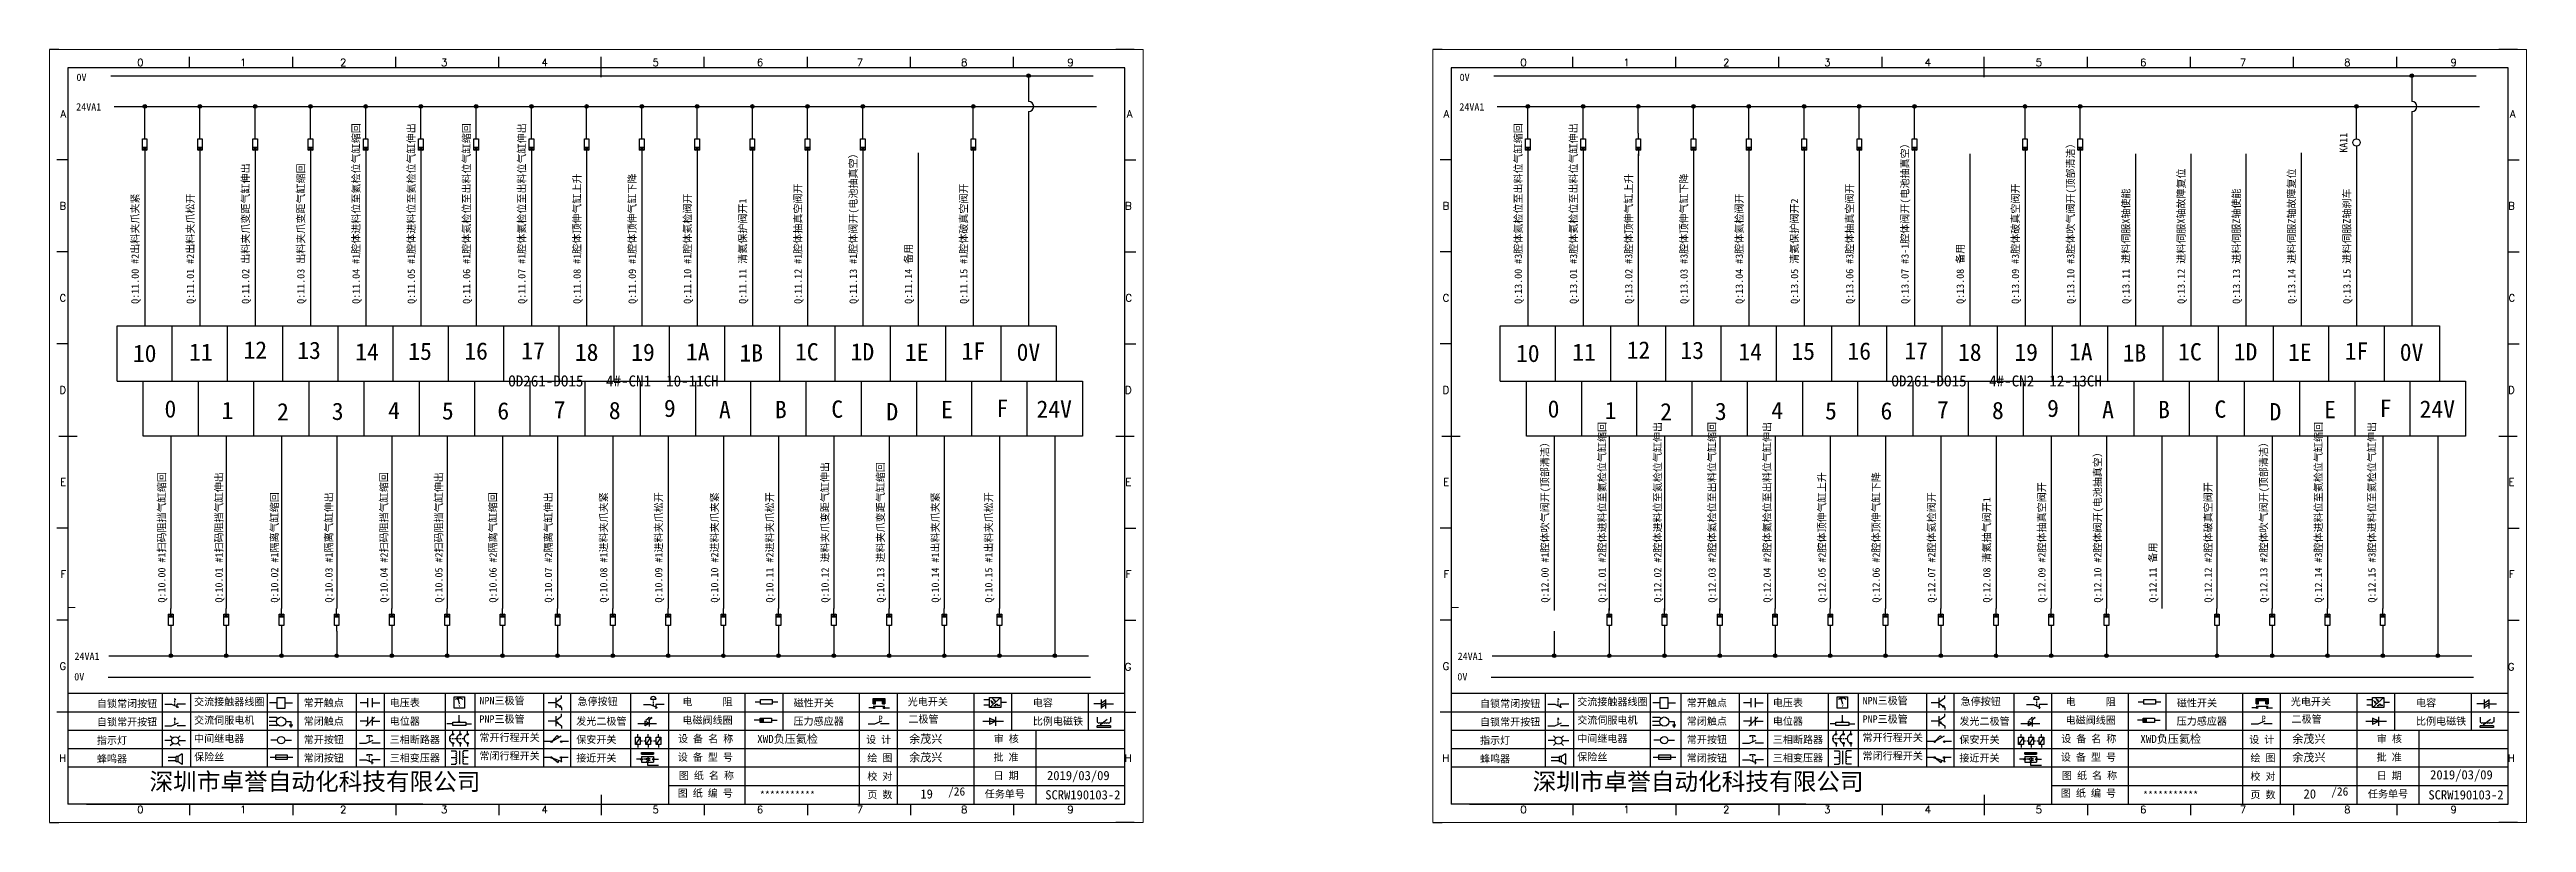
# Model space of a CAD drawing. Header units: millimetres. Extents: x -300 to 4617, y -106 to 3179.
# Drawn here: x 73 to 746, y 981 to 1191 of the extents above; entities that cross this region are included whole.
import ezdxf
from ezdxf.enums import TextEntityAlignment as Align

# ---------------------------------------------------------------- set-up
doc = ezdxf.new("R2010")
doc.units = ezdxf.units.MM
doc.layers.add('AE_BOR', color=1, linetype='Continuous')
doc.layers.add('MISC', color=2, linetype='Continuous')
doc.styles.get("Standard").update_dxf_attribs({"font": ''})
doc.styles.add('WD', font='romans.shx', dxfattribs={"width": 0.8, "bigfont": 'gbcbig.shx'})
doc.styles.add('样式 0', font='')
doc.styles.add('汉字', font='')
doc.styles.get('Standard').set_extended_font_data('SimSun')
doc.styles.get('样式 0').set_extended_font_data('KaiTi_GB2312')
doc.styles.get('汉字').set_extended_font_data('新宋体')

msp = doc.modelspace()

# ---------------------------------------------------------------- texts
for s, p in [('19', (309.48, 987.31)), ('20', (685.052, 987.31))]:
    msp.add_text(s, height=2.5).set_placement(p)
at = {"color": 0, "lineweight": -2, "attachment_point": 1}
for s, insert, char_height, width in [('{\\fKaiTi_GB2312|b0|i0|c134|p2;24VA1}', (80.249, 1176.215), 2, 14.27309), ('{\\fKaiTi_GB2312|b0|i0|c134|p2;24VA1}', (455.821, 1176.215), 2, 14.27309), ('10', (95.642, 1110.613), 4.7064, 7.20347), ('11', (110.896, 1110.932), 4.7064, 7.20347), ('12', (125.684, 1111.523), 4.7064, 7.20347), ('13', (140.277, 1111.429), 4.7064, 7.20347), ('14', (156.013, 1111.042), 4.7064, 7.20347), ('15', (170.418, 1111.175), 4.7064, 7.20347), ('16', (185.638, 1111.239), 4.7064, 7.20347), ('17', (201.106, 1111.327), 4.7064, 7.20347), ('18', (215.654, 1110.915), 4.7064, 7.20347), ('19', (230.957, 1110.921), 4.7064, 7.20347), ('1A', (245.814, 1111.024), 4.7064, 7.20347), ('1B', (260.362, 1110.715), 4.7064, 7.20347), ('1C', (275.426, 1111.024), 4.7064, 7.20347), ('1D', (290.525, 1111.026), 4.7064, 7.20347), ('1E', (305.279, 1110.923), 4.7064, 7.20347), ('1F', (320.653, 1111.232), 4.7064, 7.20347), ('0V', (335.613, 1110.923), 4.7064, 7.20347), ('10', (471.214, 1110.613), 4.7064, 7.20347), ('11', (486.467, 1110.932), 4.7064, 7.20347), ('12', (501.255, 1111.523), 4.7064, 7.20347), ('13', (515.849, 1111.429), 4.7064, 7.20347), ('14', (531.585, 1111.042), 4.7064, 7.20347), ('15', (545.989, 1111.175), 4.7064, 7.20347), ('16', (561.209, 1111.239), 4.7064, 7.20347), ('17', (576.678, 1111.327), 4.7064, 7.20347), ('18', (591.226, 1110.915), 4.7064, 7.20347), ('19', (606.528, 1110.921), 4.7064, 7.20347), ('1A', (621.386, 1111.024), 4.7064, 7.20347), ('1B', (635.934, 1110.715), 4.7064, 7.20347), ('1C', (650.998, 1111.024), 4.7064, 7.20347), ('1D', (666.097, 1111.026), 4.7064, 7.20347), ('1E', (680.851, 1110.923), 4.7064, 7.20347), ('1F', (696.224, 1111.232), 4.7064, 7.20347), ('0V', (711.185, 1110.923), 4.7064, 7.20347), ('OD261-DO15   4#-CN1  10-11CH               ', (197.573, 1102.251), 3, 61.03402), ('OD261-DO15   4#-CN2  12-13CH               ', (573.145, 1102.251), 3, 61.03402), ('0', (104.228, 1095.516), 4.706, 7.20347), ('1', (119.725, 1095.111), 4.706, 7.20347), ('2', (134.787, 1094.753), 4.706, 7.20347), ('3', (149.648, 1094.857), 4.706, 7.20347), ('4', (164.949, 1095.096), 4.706, 7.20347), ('5', (179.555, 1094.977), 4.706, 7.20347), ('6', (194.617, 1094.977), 4.706, 7.20347), ('7', (209.943, 1095.336), 4.706, 7.20347), ('8', (224.886, 1095.097), 4.706, 7.20347), ('9', (239.845, 1095.694), 4.706, 7.20347), ('A', (254.787, 1095.336), 4.706, 7.20347), ('B', (269.993, 1095.34), 4.706, 7.20347), ('C', (285.294, 1095.46), 4.706, 7.20347), ('D', (300.236, 1094.743), 4.706, 7.20347), ('E', (315.087, 1095.343), 4.706, 7.20347), ('F', (330.149, 1095.701), 4.706, 7.20347), ('24V', (341.004, 1095.462), 4.7064, 7.20347), ('0', (479.8, 1095.516), 4.706, 7.20347), ('1', (495.297, 1095.111), 4.706, 7.20347), ('2', (510.358, 1094.753), 4.706, 7.20347), ('3', (525.22, 1094.857), 4.706, 7.20347), ('4', (540.521, 1095.096), 4.706, 7.20347), ('5', (555.127, 1094.977), 4.706, 7.20347), ('6', (570.188, 1094.977), 4.706, 7.20347), ('7', (585.515, 1095.336), 4.706, 7.20347), ('8', (600.457, 1095.097), 4.706, 7.20347), ('9', (615.417, 1095.694), 4.706, 7.20347), ('A', (630.359, 1095.336), 4.706, 7.20347), ('B', (645.565, 1095.34), 4.706, 7.20347), ('C', (660.866, 1095.46), 4.706, 7.20347), ('D', (675.808, 1094.743), 4.706, 7.20347), ('E', (690.659, 1095.343), 4.706, 7.20347), ('F', (705.72, 1095.701), 4.706, 7.20347), ('24V', (716.576, 1095.462), 4.7064, 7.20347), ('{\\fKaiTi_GB2312|b0|i0|c134|p2;24VA1}', (79.789, 1026.965), 2, 14.27309), ('{\\fKaiTi_GB2312|b0|i0|c134|p2;24VA1}', (455.361, 1026.965), 2, 14.27309)]:
    msp.add_mtext(s, dxfattribs=dict(at, insert=insert, char_height=char_height, width=width))
at = {"color": 0, "lineweight": -2, "char_height": 2, "width": 71.79445, "attachment_point": 1, "rotation": 90}
for s, insert in [('{\\C256;Q:11.04 #1腔体进料位至氦检位气缸缩回}', (155.24, 1121.7)), ('{\\C256;Q:11.05 #1腔体进料位至氦检位气缸伸出}', (170.24, 1121.7)), ('{\\C256;Q:11.06 #1腔体氦检位至出料位气缸缩回}', (185.24, 1121.7)), ('{\\C256;Q:11.07 #1腔体氦检位至出料位气缸伸出}', (200.24, 1121.7)), ('{\\C256;Q:13.00 #3腔体氦检位至出料位气缸缩回}', (470.812, 1121.7)), ('{\\C256;Q:13.01 #3腔体氦检位至出料位气缸伸出}', (485.812, 1121.7)), ('{\\C256;Q:13.07 #3-1腔体阀开(电池抽真空）}', (575.812, 1121.7)), ('{\\C256;Q:13.10 #3腔体吹气阀开(顶部清洁）}', (620.812, 1121.7)), ('{\\C256;Q:11.02 出料夹爪变距气缸伸出}', (125.24, 1121.7)), ('{\\C256;Q:11.03 出料夹爪变距气缸缩回}', (140.24, 1121.7)), ('{\\C256;Q:11.08 #1腔体顶伸气缸上升}', (215.24, 1121.7)), ('{\\C256;Q:11.09 #1腔体顶伸气缸下降}', (230.24, 1121.7)), ('{\\C256;Q:11.13 #1腔体阀开(电池抽真空）}', (290.24, 1121.7)), ('{\\C256;Q:13.02 #3腔体顶伸气缸上升}', (500.812, 1121.7)), ('{\\C256;Q:13.03 #3腔体顶伸气缸下降}', (515.812, 1121.7)), ('{\\C256;Q:13.12 进料伺服X轴故障复位}', (650.812, 1121.7)), ('{\\C256;Q:13.14 进料伺服Z轴故障复位}', (680.812, 1121.7)), ('{\\C256;Q:11.00 #2出料夹爪夹紧}', (95.24, 1121.7)), ('{\\C256;Q:11.01 #2出料夹爪松开}', (110.24, 1121.7)), ('{\\C256;Q:11.10 #1腔体氦检阀开}', (245.24, 1121.7)), ('{\\C256;Q:11.11 清氦保护阀开1}', (260.24, 1121.7)), ('{\\C256;Q:11.12 #1腔体抽真空阀开}', (275.24, 1121.7)), ('{\\C256;Q:11.15 #1腔体破真空阀开}', (320.24, 1121.7)), ('{\\C256;Q:13.04 #3腔体氦检阀开}', (530.812, 1121.7)), ('{\\C256;Q:13.05 清氦保护阀开2}', (545.812, 1121.7)), ('{\\C256;Q:13.06 #3腔体抽真空阀开}', (560.812, 1121.7)), ('{\\C256;Q:13.09 #3腔体破真空阀开}', (605.812, 1121.7)), ('{\\C256;Q:13.11 进料伺服X轴使能}', (635.812, 1121.7)), ('{\\C256;Q:13.13 进料伺服Z轴使能}', (665.812, 1121.7)), ('{\\C256;Q:13.15 进料伺服Z轴刹车}', (695.812, 1121.7)), ('{\\C256;Q:11.14 备用}', (305.24, 1121.7)), ('{\\C256;Q:13.08 备用}', (590.812, 1121.7)), ('{\\C256;Q:12.00 #1腔体吹气阀开(顶部清洁）}', (478.051, 1040.541)), ('{\\C256;Q:12.01 #2腔体进料位至氦检位气缸缩回}', (493.579, 1040.541)), ('{\\C256;Q:12.02 #2腔体进料位至氦检位气缸伸出}', (508.668, 1040.541)), ('{\\C256;Q:12.03 #2腔体氦检位至出料位气缸缩回}', (523.429, 1040.541)), ('{\\C256;Q:12.04 #2腔体氦检位至出料位气缸伸出}', (538.385, 1040.541)), ('{\\C256;Q:12.13 #2腔体吹气阀开(顶部清洁）}', (673.231, 1040.541)), ('{\\C256;Q:12.14 #3腔体进料位至氦检位气缸缩回}', (688.089, 1040.541)), ('{\\C256;Q:12.15 #3腔体进料位至氦检位气缸伸出}', (702.599, 1040.541)), ('{\\C256;Q:10.12 进料夹爪变距气缸伸出}', (282.569, 1040.541)), ('{\\C256;Q:10.13 进料夹爪变距气缸缩回}', (297.659, 1040.541)), ('{\\C256;Q:12.10 #2腔体阀开(电池抽真空）}', (628.149, 1040.541)), ('{\\C256;Q:10.00 #1扫码阻挡气缸缩回}', (102.479, 1040.541)), ('{\\C256;Q:10.01 #1扫码阻挡气缸伸出}', (118.008, 1040.541)), ('{\\C256;Q:10.02 #1隔离气缸缩回}', (133.097, 1040.541)), ('{\\C256;Q:10.03 #1隔离气缸伸出}', (147.857, 1040.541)), ('{\\C256;Q:10.04 #2扫码阻挡气缸缩回}', (162.813, 1040.541)), ('{\\C256;Q:10.05 #2扫码阻挡气缸伸出}', (177.707, 1040.541)), ('{\\C256;Q:10.06 #2隔离气缸缩回}', (192.408, 1040.541)), ('{\\C256;Q:10.07 #2隔离气缸伸出}', (207.47, 1040.541)), ('{\\C256;Q:10.08 #1进料夹爪夹紧}', (222.463, 1040.541)), ('{\\C256;Q:10.09 #1进料夹爪松开}', (237.405, 1040.541)), ('{\\C256;Q:10.10 #2进料夹爪夹紧}', (252.577, 1040.541)), ('{\\C256;Q:10.11 #2进料夹爪松开}', (267.573, 1040.541)), ('{\\C256;Q:10.14 #1出料夹爪夹紧}', (312.517, 1040.541)), ('{\\C256;Q:10.15 #1出料夹爪松开}', (327.027, 1040.541)), ('{\\C256;Q:12.05 #2腔体顶伸气缸上升}', (553.278, 1040.541)), ('{\\C256;Q:12.06 #2腔体顶伸气缸下降}', (567.98, 1040.541)), ('{\\C256;Q:12.07 #2腔体氦检阀开}', (583.042, 1040.541)), ('{\\C256;Q:12.09 #2腔体抽真空阀开}', (612.976, 1040.541)), ('{\\C256;Q:12.12 #2腔体破真空阀开}', (658.141, 1040.541)), ('{\\C256;Q:12.08 清氦抽气阀开1}', (598.034, 1040.541)), ('{\\C256;Q:12.11 备用}', (643.145, 1040.541))]:
    msp.add_mtext(s, dxfattribs=dict(at, insert=insert))
at = {"insert": (694.908, 1162.748), "char_height": 2, "width": 7.10735, "attachment_point": 1, "rotation": 90, "style": '样式 0'}
msp.add_mtext('KA11', dxfattribs=at)
at = {"color": 7, "char_height": 2, "attachment_point": 1, "style": '汉字'}
for s, insert in [('{\\fKaiTi_GB2312|b0|i0|c134|p49;自锁常闭按钮}', (85.872, 1014.113)), ('{\\fKaiTi_GB2312|b0|i0|c134|p49;自锁常开按钮}', (85.872, 1009.113)), ('{\\fKaiTi_GB2312|b0|i0|c134|p49;交流接触器线圈}', (112.266, 1014.607)), ('{\\fKaiTi_GB2312|b0|i0|c134|p49;交流伺服电机}', (112.266, 1009.607)), ('{\\fKaiTi_GB2312|b0|i0|c134|p49;常开触点}', (142.019, 1014.32)), ('{\\fKaiTi_GB2312|b0|i0|c134|p49;常闭触点}', (142.019, 1009.32)), ('{\\fKaiTi_GB2312|b0|i0|c134|p49;电压表}', (165.379, 1014.329)), ('{\\fKaiTi_GB2312|b0|i0|c134|p49;电位器}', (165.379, 1009.329)), ('{\\fKaiTi_GB2312|b0|i0|c134|p49;NPN三极管}', (189.745, 1014.89)), ('{\\fKaiTi_GB2312|b0|i0|c134|p49;PNP三极管}', (189.745, 1009.89)), ('{\\fKaiTi_GB2312|b0|i0|c134|p49;发光二极管}', (216.034, 1009.319)), ('{\\fKaiTi_GB2312|b0|i0|c134|p49;急停按钮}', (216.367, 1014.677)), ('{\\fKaiTi_GB2312|b0|i0|c134|p49;电      阻}', (244.874, 1014.605)), ('{\\fKaiTi_GB2312|b0|i0|c134|p49;电磁阀线圈}', (244.874, 1009.605)), ('{\\fKaiTi_GB2312|b0|i0|c134|p49;压力感应器}', (275.031, 1009.329)), ('{\\fKaiTi_GB2312|b0|i0|c134|p49;磁性开关}', (275.084, 1014.269)), ('{\\fKaiTi_GB2312|b0|i0|c134|p49;光电开关}', (306.035, 1014.607)), ('{\\fKaiTi_GB2312|b0|i0|c134|p49;二极管}', (306.217, 1009.89)), ('{\\fKaiTi_GB2312|b0|i0|c134|p49;比例电磁铁}', (340.011, 1009.319)), ('{\\fKaiTi_GB2312|b0|i0|c134|p49;电容}', (340.011, 1014.319)), ('{\\fKaiTi_GB2312|b0|i0|c134|p49;自锁常闭按钮}', (461.443, 1014.113)), ('{\\fKaiTi_GB2312|b0|i0|c134|p49;自锁常开按钮}', (461.443, 1009.113)), ('{\\fKaiTi_GB2312|b0|i0|c134|p49;交流接触器线圈}', (487.838, 1014.607)), ('{\\fKaiTi_GB2312|b0|i0|c134|p49;交流伺服电机}', (487.838, 1009.607)), ('{\\fKaiTi_GB2312|b0|i0|c134|p49;常开触点}', (517.591, 1014.32)), ('{\\fKaiTi_GB2312|b0|i0|c134|p49;常闭触点}', (517.591, 1009.32)), ('{\\fKaiTi_GB2312|b0|i0|c134|p49;电压表}', (540.951, 1014.329)), ('{\\fKaiTi_GB2312|b0|i0|c134|p49;电位器}', (540.951, 1009.329)), ('{\\fKaiTi_GB2312|b0|i0|c134|p49;NPN三极管}', (565.317, 1014.89)), ('{\\fKaiTi_GB2312|b0|i0|c134|p49;PNP三极管}', (565.317, 1009.89)), ('{\\fKaiTi_GB2312|b0|i0|c134|p49;发光二极管}', (591.606, 1009.319)), ('{\\fKaiTi_GB2312|b0|i0|c134|p49;急停按钮}', (591.939, 1014.677)), ('{\\fKaiTi_GB2312|b0|i0|c134|p49;电      阻}', (620.445, 1014.605)), ('{\\fKaiTi_GB2312|b0|i0|c134|p49;电磁阀线圈}', (620.445, 1009.605)), ('{\\fKaiTi_GB2312|b0|i0|c134|p49;压力感应器}', (650.603, 1009.329)), ('{\\fKaiTi_GB2312|b0|i0|c134|p49;磁性开关}', (650.656, 1014.269)), ('{\\fKaiTi_GB2312|b0|i0|c134|p49;光电开关}', (681.607, 1014.607)), ('{\\fKaiTi_GB2312|b0|i0|c134|p49;二极管}', (681.788, 1009.89)), ('{\\fKaiTi_GB2312|b0|i0|c134|p49;比例电磁铁}', (715.583, 1009.319)), ('{\\fKaiTi_GB2312|b0|i0|c134|p49;电容}', (715.583, 1014.319)), ('{\\fKaiTi_GB2312|b0|i0|c134|p49;指示灯}', (85.872, 1004.113)), ('{\\fKaiTi_GB2312|b0|i0|c134|p49;中间继电器}', (112.266, 1004.607)), ('{\\fKaiTi_GB2312|b0|i0|c134|p49;常开按钮}', (142.019, 1004.32)), ('{\\fKaiTi_GB2312|b0|i0|c134|p49;三相断路器}', (165.379, 1004.329)), ('{\\fKaiTi_GB2312|b0|i0|c134|p49;常开行程开关}', (189.745, 1004.89)), ('{\\fKaiTi_GB2312|b0|i0|c134|p49;保安开关}', (216.034, 1004.319)), ('{\\fKaiTi_GB2312|b0|i0|c134|p0;设 备 名 称}', (243.666, 1004.554)), ('{\\fKaiTi_GB2312|b0|i0|c134|p0;设 计}', (294.734, 1004.338)), ('{\\fKaiTi_GB2312|b0|i0|c134|p0;审 核}', (329.401, 1004.547)), ('{\\fKaiTi_GB2312|b0|i0|c134|p49;指示灯}', (461.443, 1004.113)), ('{\\fKaiTi_GB2312|b0|i0|c134|p49;中间继电器}', (487.838, 1004.607)), ('{\\fKaiTi_GB2312|b0|i0|c134|p49;常开按钮}', (517.591, 1004.32)), ('{\\fKaiTi_GB2312|b0|i0|c134|p49;三相断路器}', (540.951, 1004.329)), ('{\\fKaiTi_GB2312|b0|i0|c134|p49;常开行程开关}', (565.317, 1004.89)), ('{\\fKaiTi_GB2312|b0|i0|c134|p49;保安开关}', (591.606, 1004.319)), ('{\\fKaiTi_GB2312|b0|i0|c134|p0;设 备 名 称}', (619.238, 1004.554)), ('{\\fKaiTi_GB2312|b0|i0|c134|p0;设 计}', (670.305, 1004.338)), ('{\\fKaiTi_GB2312|b0|i0|c134|p0;审 核}', (704.973, 1004.547)), ('{\\fKaiTi_GB2312|b0|i0|c134|p49;蜂鸣器}', (85.872, 999.113)), ('{\\fKaiTi_GB2312|b0|i0|c134|p49;保险丝}', (112.266, 999.607)), ('{\\fKaiTi_GB2312|b0|i0|c134|p49;常闭按钮}', (142.019, 999.32)), ('{\\fKaiTi_GB2312|b0|i0|c134|p49;三相变压器}', (165.379, 999.329)), ('{\\fKaiTi_GB2312|b0|i0|c134|p49;常闭行程开关}', (189.745, 999.89)), ('{\\fKaiTi_GB2312|b0|i0|c134|p49;接近开关}', (216.034, 999.319)), ('{\\fKaiTi_GB2312|b0|i0|c134|p0;设 备 型 号}', (243.592, 999.554)), ('{\\fKaiTi_GB2312|b0|i0|c134|p0;绘 图}', (295.062, 999.338)), ('{\\fKaiTi_GB2312|b0|i0|c134|p0;批 准}', (329.331, 999.547)), ('{\\fKaiTi_GB2312|b0|i0|c134|p49;蜂鸣器}', (461.443, 999.113)), ('{\\fKaiTi_GB2312|b0|i0|c134|p49;保险丝}', (487.838, 999.607)), ('{\\fKaiTi_GB2312|b0|i0|c134|p49;常闭按钮}', (517.591, 999.32)), ('{\\fKaiTi_GB2312|b0|i0|c134|p49;三相变压器}', (540.951, 999.329)), ('{\\fKaiTi_GB2312|b0|i0|c134|p49;常闭行程开关}', (565.317, 999.89)), ('{\\fKaiTi_GB2312|b0|i0|c134|p49;接近开关}', (591.606, 999.319)), ('{\\fKaiTi_GB2312|b0|i0|c134|p0;设 备 型 号}', (619.164, 999.554)), ('{\\fKaiTi_GB2312|b0|i0|c134|p0;绘 图}', (670.634, 999.338)), ('{\\fKaiTi_GB2312|b0|i0|c134|p0;批 准}', (704.903, 999.547)), ('{\\fKaiTi_GB2312|b0|i0|c134|p0;图 纸 编 号}', (243.578, 989.77)), ('{\\fKaiTi_GB2312|b0|i0|c134|p0;图 纸 名 称}', (243.876, 994.554)), ('{\\fKaiTi_GB2312|b0|i0|c134|p0;校 对}', (295.062, 994.338)), ('{\\fKaiTi_GB2312|b0|i0|c134|p0;页 数}', (295.062, 989.338)), ('{\\fKaiTi_GB2312|b0|i0|c134|p0;任务单号}', (326.955, 989.547)), ('{\\fKaiTi_GB2312|b0|i0|c134|p0;日 期}', (329.331, 994.547)), ('{\\fKaiTi_GB2312|b0|i0|c134|p0;图 纸 编 号}', (619.149, 989.77)), ('{\\fKaiTi_GB2312|b0|i0|c134|p0;图 纸 名 称}', (619.448, 994.554)), ('{\\fKaiTi_GB2312|b0|i0|c134|p0;校 对}', (670.634, 994.338)), ('{\\fKaiTi_GB2312|b0|i0|c134|p0;页 数}', (670.634, 989.338)), ('{\\fKaiTi_GB2312|b0|i0|c134|p0;任务单号}', (702.527, 989.547)), ('{\\fKaiTi_GB2312|b0|i0|c134|p0;日 期}', (704.903, 994.547))]:
    msp.add_mtext(s, dxfattribs=dict(at, insert=insert))
at = {"color": 7, "char_height": 2.2, "attachment_point": 1}
for s, insert, width in [('{\\fKaiTi_GB2312|b0|i0|c134|p49;XWD负压氦检}', (265.159, 1004.597), 26.57668), ('余茂兴', (306.445, 1004.597), 15.31746), ('{\\fKaiTi_GB2312|b0|i0|c134|p49;XWD负压氦检}', (640.731, 1004.597), 26.57668), ('余茂兴', (682.017, 1004.597), 15.31746), ('余茂兴', (306.445, 999.597), 15.31746), ('余茂兴', (682.017, 999.597), 15.31746)]:
    msp.add_mtext(s, dxfattribs=dict(at, insert=insert, width=width))
at = {"color": 7, "lineweight": -2}
for s, insert, char_height, width, attachment_point in [('深圳市卓誉自动化科技有限公司', (100.149, 994.269), 4.70644, 96.11383, 1), ('{\\C256;***********}', (273.374, 988.298), 2, 31.04816, 5), ('深圳市卓誉自动化科技有限公司', (475.721, 994.269), 4.70644, 96.11383, 1), ('{\\C256;***********}', (648.945, 988.298), 2, 31.04816, 5)]:
    msp.add_mtext(s, dxfattribs=dict(at, insert=insert, char_height=char_height, width=width, attachment_point=attachment_point))
at = {"color": 7, "linetype": 'ByBlock', "lineweight": -2, "char_height": 4.26888, "width": 20.81025, "attachment_point": 5}
for insert in [(315.649, 988.959), (691.221, 988.959)]:
    msp.add_mtext('  {\\H0.53119x; /26}', dxfattribs=dict(at, insert=insert))
at = {"char_height": 2.5, "attachment_point": 1}
for s, width, insert in [('SCRW190103-2', 17.94616, (343.382, 989.562)), ('2019/03/09', 15.27785, (343.865, 994.811)), ('SCRW190103-2', 17.94616, (718.954, 989.562)), ('2019/03/09', 15.27785, (719.426, 995.013))]:
    msp.add_mtext_dynamic_manual_height_columns(s, width=width, gutter_width=12.5, heights=[0], dxfattribs=dict(at, insert=insert))
at = {"layer": 'AE_BOR', "color": 7, "style": 'WD'}
for s, p in [('0', (97.682, 1186.298)), ('1', (125.608, 1186.298)), ('2', (152.758, 1186.298)), ('3', (180.158, 1186.298)), ('4', (207.458, 1186.298)), ('5', (237.607, 1186.298)), ('6', (265.952, 1186.298)), ('7', (293.05, 1186.298)), ('8', (321.38, 1186.298)), ('9', (350.244, 1186.298)), ('0', (473.254, 1186.298)), ('1', (501.18, 1186.298)), ('2', (528.329, 1186.298)), ('3', (555.729, 1186.298)), ('4', (583.03, 1186.298)), ('5', (613.179, 1186.298)), ('6', (641.524, 1186.298)), ('7', (668.622, 1186.298)), ('8', (696.952, 1186.298)), ('9', (725.816, 1186.298)), ('0', (97.682, 983.298)), ('1', (125.608, 983.298)), ('2', (152.758, 983.298)), ('3', (180.158, 983.298)), ('4', (207.458, 983.298)), ('5', (237.607, 983.298)), ('6', (265.952, 983.298)), ('7', (293.05, 983.298)), ('8', (321.38, 983.298)), ('9', (350.244, 983.298)), ('0', (473.254, 983.298)), ('1', (501.18, 983.298)), ('2', (528.329, 983.298)), ('3', (555.729, 983.298)), ('4', (583.03, 983.298)), ('5', (613.179, 983.298)), ('6', (641.524, 983.298)), ('7', (668.622, 983.298)), ('8', (696.952, 983.298)), ('9', (725.816, 983.298))]:
    msp.add_text(s, height=2, dxfattribs=at).set_placement(p, align=Align.CENTER)
for s, p in [('A', (77.516, 1173.298)), ('A', (367.04, 1173.298)), ('A', (453.088, 1173.298)), ('A', (742.611, 1173.298)), ('B', (77.516, 1148.298)), ('B', (366.849, 1148.298)), ('B', (453.088, 1148.298)), ('B', (742.421, 1148.298)), ('C', (77.516, 1123.298)), ('C', (366.944, 1123.298)), ('C', (453.088, 1123.298)), ('C', (742.516, 1123.298)), ('D', (77.516, 1098.298)), ('D', (366.849, 1098.298)), ('D', (453.088, 1098.298)), ('D', (742.421, 1098.298)), ('E', (77.516, 1073.298)), ('E', (366.754, 1073.298)), ('E', (453.088, 1073.298)), ('E', (742.326, 1073.298)), ('F', (77.516, 1048.298)), ('F', (366.754, 1048.298)), ('F', (366.754, 1048.298)), ('F', (453.088, 1048.298)), ('F', (742.326, 1048.298)), ('F', (742.326, 1048.298)), ('G', (77.516, 1023.298)), ('G', (366.754, 1023.079)), ('G', (453.088, 1023.298)), ('G', (742.326, 1023.079)), ('H', (77.516, 998.298)), ('H', (366.849, 998.298)), ('H', (453.088, 998.298)), ('H', (742.421, 998.298))]:
    msp.add_text(s, height=2, dxfattribs=at).set_placement(p, align=Align.MIDDLE_RIGHT)
at = {"layer": 'MISC', "color": 0, "char_height": 2, "width": 5.01683, "attachment_point": 1, "style": '样式 0'}
for insert in [(80.326, 1184.239), (455.898, 1184.239), (79.719, 1021.395), (455.29, 1021.395)]:
    msp.add_mtext('{\\fSimSun|b0|i0|c134|p49;0V}', dxfattribs=dict(at, insert=insert))

# ---------------------------------------------------------------- blocks, each defined once
blk = doc.blocks.new('磁性开关')
at = {"linetype": 'ByBlock'}
h = blk.add_hatch(dxfattribs=at)
h.set_pattern_fill('ANSI31', color=256, scale=0.1, style=0)
h.paths.add_polyline_path([(-1910.88, -776.69), (-1910.88, -775.29), (-1907.69, -775.29), (-1907.69, -776.69), (-1908.31, -776.69), (-1908.31, -775.79), (-1910.25, -775.79), (-1910.25, -776.69)])
for p, q in [((-1910.91, -777.81), (-1912.09, -777.81)), ((-1910.88, -776.69), (-1910.88, -775.29)), ((-1910.88, -775.29), (-1907.69, -775.29)), ((-1910.88, -776.69), (-1910.25, -776.69)), ((-1910.88, -777.39), (-1907.69, -777.39)), ((-1910.25, -776.69), (-1910.25, -775.79)), ((-1910.25, -775.79), (-1908.31, -775.79)), ((-1908.31, -776.69), (-1908.31, -775.79)), ((-1908.31, -776.69), (-1907.69, -776.69)), ((-1907.69, -775.29), (-1907.69, -776.69)), ((-1907.66, -777.81), (-1906.48, -777.81))]:
    blk.add_line(p, q, dxfattribs=at)
for centre in [(-1910.68, -777.81), (-1907.88, -777.81)]:
    blk.add_circle(centre, 0.225, dxfattribs=at)
blk = doc.blocks.new('*U4')
at = {"linetype": 'ByBlock'}
for p, q in [((-1911.92, -782.07), (-1910.06, -782.07)), ((-1910.06, -782.07), (-1908.18, -782.88)), ((-1909.23, -780.45), (-1909.23, -780.67)), ((-1909.23, -780.45), (-1908.92, -780.84)), ((-1909.23, -780.84), (-1909.23, -781.05)), ((-1909.23, -781.23), (-1909.23, -781.44)), ((-1909.23, -781.61), (-1909.23, -781.83)), ((-1909.23, -782), (-1909.23, -782.21)), ((-1909.23, -782.38), (-1909.23, -782.43)), ((-1908.52, -783.07), (-1908.52, -782.07)), ((-1906.25, -782.07), (-1908.52, -782.07))]:
    blk.add_line(p, q, dxfattribs=at)
blk = doc.blocks.new('*U6')
at = {"linetype": 'ByBlock'}
for p, q in [((-1911.92, -792.89), (-1910.06, -792.89)), ((-1910.06, -792.89), (-1908.18, -792.08)), ((-1908.88, -791.17), (-1909.23, -790.71)), ((-1909.23, -790.71), (-1909.23, -790.92)), ((-1909.23, -791.09), (-1909.23, -791.31)), ((-1909.23, -791.48), (-1909.23, -791.69)), ((-1909.23, -791.86), (-1909.23, -792.08)), ((-1909.23, -792.25), (-1909.23, -792.47)), ((-1906.25, -792.89), (-1908.52, -792.89))]:
    blk.add_line(p, q, dxfattribs=at)
blk = doc.blocks.new('蜂鸣器')
at = {"linetype": 'ByBlock'}
for p, q in [((-1908.8, -796.48), (-1911.01, -796.48)), ((-1908.8, -797.46), (-1911.01, -797.46)), ((-1908.25, -796.26), (-1908.8, -796.26)), ((-1908.8, -797.68), (-1908.8, -796.26)), ((-1908.25, -797.68), (-1908.8, -797.68)), ((-1907.17, -795.53), (-1908.25, -796.26)), ((-1908.25, -797.68), (-1908.25, -796.26)), ((-1907.17, -798.41), (-1908.25, -797.68)), ((-1907.17, -795.53), (-1907.17, -798.41))]:
    blk.add_line(p, q, dxfattribs=at)
blk = doc.blocks.new('指示灯')
at = {"linetype": 'ByBlock'}
for p, q in [((-1854.25, -776.92), (-1856.06, -776.92)), ((-1854.62, -775.59), (-1853.97, -776.23)), ((-1854.62, -778.25), (-1853.97, -777.61)), ((-1851.9, -775.59), (-1852.54, -776.23)), ((-1851.9, -778.25), (-1852.54, -777.61)), ((-1852.26, -776.92), (-1850.45, -776.92))]:
    blk.add_line(p, q, dxfattribs=at)
blk.add_circle((-1853.26, -776.92), 0.992, dxfattribs=at)
blk = doc.blocks.new('光电开关')
at = {"linetype": 'ByBlock'}
h = blk.add_hatch(dxfattribs=at)
h.set_pattern_fill('ANSI31', color=256, scale=0.01, style=0)
h.set_pattern_definition([(45, (0.172267, 0), (-0.0224506403, 0.0224506403), [])])
h.paths.add_polyline_path([(-1882.44, -776.34), (-1882.5, -775.91), (-1882.68, -776.07)])
h.paths.add_polyline_path([(-1882.86, -776.23), (-1882.44, -776.34), (-1882.68, -776.07)])
h.paths.add_polyline_path([(-1883.05, -776.88), (-1883.11, -776.45), (-1883.29, -776.61)])
h.paths.add_polyline_path([(-1883.47, -776.77), (-1883.05, -776.88), (-1883.29, -776.61)])
for p, q in [((-1884.01, -775.96), (-1885.56, -775.96)), ((-1884.01, -777.39), (-1885.56, -777.39)), ((-1880.91, -775.3), (-1884.01, -778.05)), ((-1883.75, -776.09), (-1883.05, -776.88)), ((-1883.11, -776.45), (-1883.47, -776.77)), ((-1883.05, -776.88), (-1883.47, -776.77)), ((-1883.14, -775.55), (-1882.44, -776.34)), ((-1883.05, -776.88), (-1883.11, -776.45)), ((-1882.5, -775.91), (-1882.86, -776.23)), ((-1882.44, -776.34), (-1882.86, -776.23)), ((-1882.78, -777.47), (-1882.23, -777.47)), ((-1882.44, -776.34), (-1882.5, -775.91)), ((-1882.23, -777.47), (-1882.23, -777.14)), ((-1882.23, -777.14), (-1881.78, -777.14)), ((-1881.78, -777.47), (-1881.78, -777.14)), ((-1881.23, -777.47), (-1881.78, -777.47)), ((-1879.37, -776.67), (-1880.91, -776.67))]:
    blk.add_line(p, q, dxfattribs=at)
blk.add_lwpolyline([(-1884.01, -775.3), (-1880.91, -775.3), (-1880.91, -778.05), (-1884.01, -778.05)], close=True, dxfattribs=at)
blk = doc.blocks.new('交流接触器线圈')
at = {"linetype": 'ByBlock'}
for p, q in [((-1880.82, -781.77), (-1882.87, -781.77)), ((-1878.72, -781.77), (-1876.67, -781.77))]:
    blk.add_line(p, q, dxfattribs=at)
blk.add_lwpolyline([(-1880.82, -780.28), (-1878.72, -780.28), (-1878.72, -783.26), (-1880.82, -783.26)], close=True, dxfattribs=at)
blk = doc.blocks.new('交流伺服电机')
at = {"linetype": 'ByBlock'}
for p, q in [((-1880.97, -785.75), (-1882.94, -785.75)), ((-1880.97, -786.85), (-1882.94, -786.85)), ((-1880.97, -785.75), (-1880.65, -786.03)), ((-1878.49, -786.85), (-1877.07, -786.85)), ((-1877.07, -786.85), (-1877.07, -787.72)), ((-1880.97, -787.94), (-1882.94, -787.94)), ((-1880.97, -787.94), (-1880.65, -787.67)), ((-1877.54, -787.72), (-1876.59, -787.72)), ((-1877.38, -788.01), (-1876.75, -788.01)), ((-1877.23, -788.29), (-1876.9, -788.29))]:
    blk.add_line(p, q, dxfattribs=at)
blk.add_circle((-1879.73, -786.85), 1.24, dxfattribs=at)
blk = doc.blocks.new('中间继电器')
at = {"linetype": 'ByBlock'}
for p, q in [((-1880.72, -791.92), (-1882.54, -791.92)), ((-1878.74, -791.92), (-1876.92, -791.92))]:
    blk.add_line(p, q, dxfattribs=at)
blk.add_circle((-1879.73, -791.92), 0.992, dxfattribs=at)
blk = doc.blocks.new('保险丝')
at = {"linetype": 'ByBlock'}
blk.add_line((-1882.72, -796.49), (-1876.55, -796.49), dxfattribs=at)
blk.add_lwpolyline([(-1881.2, -795.86), (-1878.06, -795.86), (-1878.06, -797.12), (-1881.2, -797.12)], close=True, dxfattribs=at)
blk = doc.blocks.new('常开按钮')
at = {"linetype": 'ByBlock'}
for p, q in [((-1909.9, -785.68), (-1908.56, -785.68)), ((-1909.9, -785.68), (-1909.9, -786.07)), ((-1909.23, -785.68), (-1909.23, -785.89)), ((-1909.23, -786.06), (-1909.23, -786.28)), ((-1909.23, -786.45), (-1909.23, -786.67)), ((-1909.23, -786.84), (-1909.23, -787.05)), ((-1908.56, -785.68), (-1908.56, -786.07)), ((-1911.92, -787.73), (-1910.06, -787.73)), ((-1910.06, -787.73), (-1908.18, -786.93)), ((-1909.23, -787.22), (-1909.23, -787.38)), ((-1906.25, -787.73), (-1908.52, -787.73))]:
    blk.add_line(p, q, dxfattribs=at)
blk = doc.blocks.new('常开触点')
at = {"linetype": 'ByBlock'}
for p, q in [((-1853.82, -781.77), (-1855.88, -781.77)), ((-1853.82, -782.99), (-1853.82, -780.56)), ((-1852.6, -782.99), (-1852.6, -780.56)), ((-1852.6, -781.77), (-1850.55, -781.77))]:
    blk.add_line(p, q, dxfattribs=at)
blk = doc.blocks.new('常闭触点')
at = {"linetype": 'ByBlock'}
for p, q in [((-1853.82, -786.77), (-1855.88, -786.77)), ((-1852.01, -785.66), (-1854.43, -788.1)), ((-1853.82, -787.99), (-1853.82, -785.56)), ((-1852.6, -787.99), (-1852.6, -785.56)), ((-1852.6, -786.77), (-1850.55, -786.77))]:
    blk.add_line(p, q, dxfattribs=at)
blk = doc.blocks.new('常闭按钮')
at = {"linetype": 'ByBlock'}
for p, q in [((-1856.13, -792.28), (-1854.28, -792.28)), ((-1854.28, -792.28), (-1852.4, -793.09)), ((-1854.11, -790.83), (-1852.77, -790.83)), ((-1854.11, -790.83), (-1854.11, -791.22)), ((-1853.44, -790.83), (-1853.44, -791.04)), ((-1853.44, -791.21), (-1853.44, -791.43)), ((-1853.44, -791.6), (-1853.44, -791.82)), ((-1853.44, -791.99), (-1853.44, -792.2)), ((-1853.44, -792.37), (-1853.44, -792.53)), ((-1852.77, -790.83), (-1852.77, -791.22)), ((-1850.47, -792.28), (-1852.73, -792.28)), ((-1852.73, -792.28), (-1852.73, -793.43))]:
    blk.add_line(p, q, dxfattribs=at)
blk = doc.blocks.new('电磁阀线圈')
at = {"linetype": 'ByBlock'}
for p, q in [((-1854.61, -796.54), (-1856.17, -796.54)), ((-1854.61, -795.92), (-1853.75, -797.16)), ((-1853.75, -795.92), (-1854.61, -797.16)), ((-1853.75, -795.92), (-1853.75, -797.16)), ((-1851.53, -796.54), (-1849.97, -796.54))]:
    blk.add_line(p, q, dxfattribs=at)
blk.add_lwpolyline([(-1854.61, -795.92), (-1851.53, -795.92), (-1851.53, -797.16), (-1854.61, -797.16)], close=True, dxfattribs=at)
blk = doc.blocks.new('电压表')
at = {"linetype": 'ByBlock'}
for p, q in [((-1814.84, -780.75), (-1814.91, -781.13)), ((-1814.6, -781.05), (-1814.91, -781.13)), ((-1814.84, -780.75), (-1814.46, -782.26)), ((-1814.84, -780.75), (-1814.6, -781.05))]:
    blk.add_line(p, q, dxfattribs=at)
blk.add_lwpolyline([(-1815.84, -780.34), (-1813.07, -780.34), (-1813.07, -783.49), (-1815.84, -783.49)], close=True, dxfattribs=at)
blk.add_arc((-1814.46, -782.26), 1.56, 46.83135, 133.16865, dxfattribs=at)
at = {"linetype": 'ByBlock', "insert": (-1814.7, -782.39), "char_height": 0.75, "width": 0.6768, "attachment_point": 1}
blk.add_mtext('V', dxfattribs=at)
blk = doc.blocks.new('电位器')
at = {"linetype": 'ByBlock'}
for p, q in [((-1814.45, -787.3), (-1814.45, -785.39)), ((-1816.21, -787.75), (-1817.79, -787.75)), ((-1814.45, -787.3), (-1814.62, -786.96)), ((-1814.62, -786.96), (-1814.27, -786.96)), ((-1814.45, -787.3), (-1814.27, -786.96)), ((-1812.68, -787.75), (-1811.1, -787.75))]:
    blk.add_line(p, q, dxfattribs=at)
blk.add_lwpolyline([(-1816.21, -787.3), (-1812.68, -787.3), (-1812.68, -788.2), (-1816.21, -788.2)], close=True, dxfattribs=at)
blk = doc.blocks.new('三相断路器')
at = {"linetype": 'ByBlock'}
for p, q in [((-1817.14, -791.74), (-1816.72, -791.74)), ((-1816.45, -791.74), (-1816.03, -791.74)), ((-1816.17, -790.33), (-1816.17, -789.7)), ((-1816.17, -793.19), (-1816.17, -793.83)), ((-1815.76, -791.74), (-1815.34, -791.74)), ((-1815.07, -791.74), (-1814.65, -791.74)), ((-1814.38, -791.74), (-1813.96, -791.74)), ((-1814.17, -790.33), (-1814.17, -789.7)), ((-1814.17, -793.19), (-1814.17, -793.83)), ((-1813.69, -791.74), (-1813.27, -791.74)), ((-1812.18, -790.33), (-1812.18, -789.7)), ((-1812.18, -793.19), (-1812.18, -793.83))]:
    blk.add_line(p, q, dxfattribs=at)
for centre in [(-1816.17, -790.55), (-1816.17, -792.98), (-1814.17, -790.55), (-1814.17, -792.98), (-1812.18, -790.55), (-1812.18, -792.98)]:
    blk.add_circle(centre, 0.219, dxfattribs=at)
for centre in [(-1815.81, -791.74), (-1813.82, -791.74), (-1811.83, -791.74)]:
    blk.add_arc(centre, 1.32, 115.57905, 244.42095, dxfattribs=at)
blk = doc.blocks.new('三相变压器')
at = {"linetype": 'ByBlock'}
for p, q in [((-1816.69, -795.03), (-1815.37, -795.03)), ((-1816.69, -796.87), (-1815.37, -796.87)), ((-1816.69, -798.71), (-1815.37, -798.71)), ((-1815.37, -795.03), (-1815.37, -795.24)), ((-1815.37, -798.71), (-1815.37, -798.5)), ((-1814.34, -798.7), (-1814.34, -795.04)), ((-1812, -795.03), (-1813.32, -795.03)), ((-1813.32, -795.03), (-1813.32, -795.24)), ((-1812, -796.87), (-1813.32, -796.87)), ((-1813.32, -798.71), (-1813.32, -798.5)), ((-1812, -798.71), (-1813.32, -798.71))]:
    blk.add_line(p, q, dxfattribs=at)
for centre, start, end in [((-1815.37, -795.51), 270, 90), ((-1815.37, -796.06), 270, 90), ((-1815.37, -796.6), 270, 90), ((-1815.37, -797.14), 270, 90), ((-1815.37, -797.68), 270, 90), ((-1815.37, -798.23), 270, 90), ((-1813.32, -795.51), 90, 270), ((-1813.32, -796.06), 90, 270), ((-1813.32, -796.6), 90, 270), ((-1813.32, -797.14), 90, 270), ((-1813.32, -797.68), 90, 270), ((-1813.32, -798.23), 90, 270)]:
    blk.add_arc(centre, 0.271, start, end, dxfattribs=at)
blk = doc.blocks.new('压力感应器')
at = {"linetype": 'ByBlock'}
for p, q in [((-1817.44, -777.73), (-1815.59, -777.73)), ((-1815.59, -777.73), (-1813.71, -776.93)), ((-1811.78, -777.73), (-1814.05, -777.73))]:
    blk.add_line(p, q, dxfattribs=at)
at = {"linetype": 'ByBlock', "insert": (-1814.65, -775.48), "char_height": 1.68, "width": 1.2242, "attachment_point": 1}
blk.add_mtext('{\\fNSimSun|b0|i0|c134|p49;P}', dxfattribs=at)
blk = doc.blocks.new('二极管')
at = {"linetype": 'ByBlock'}
for p, q in [((-1787.52, -776.77), (-1781.92, -776.77)), ((-1783.97, -776.77), (-1785.69, -775.9)), ((-1785.69, -775.9), (-1785.69, -777.65)), ((-1783.97, -776.77), (-1785.69, -777.65)), ((-1783.97, -777.99), (-1783.97, -775.56))]:
    blk.add_line(p, q, dxfattribs=at)
blk = doc.blocks.new('NPN三极管')
at = {"linetype": 'ByBlock'}
for p, q in [((-1784.15, -780.66), (-1784.15, -779.98)), ((-1785.73, -781.97), (-1787.81, -781.97)), ((-1785.73, -780.61), (-1785.73, -783.32)), ((-1785.73, -781.82), (-1784.15, -780.66)), ((-1785.73, -782.11), (-1784.15, -783.27)), ((-1784.41, -782.73), (-1784.74, -783.18)), ((-1784.15, -783.27), (-1784.74, -783.18)), ((-1784.15, -783.27), (-1784.41, -782.73)), ((-1784.15, -783.27), (-1784.15, -783.96))]:
    blk.add_line(p, q, dxfattribs=at)
blk = doc.blocks.new('PNP三极管')
at = {"linetype": 'ByBlock'}
for p, q in [((-1784.9, -786.74), (-1786.98, -786.74)), ((-1784.9, -785.38), (-1784.9, -788.09)), ((-1784.9, -786.59), (-1783.32, -785.43)), ((-1784.9, -786.88), (-1783.32, -788.04)), ((-1784.9, -786.88), (-1784.31, -786.97)), ((-1784.9, -786.88), (-1784.64, -787.42)), ((-1783.32, -785.43), (-1783.32, -784.75)), ((-1784.31, -786.97), (-1784.64, -787.42)), ((-1783.32, -788.04), (-1783.32, -788.73))]:
    blk.add_line(p, q, dxfattribs=at)
blk = doc.blocks.new('常开行程开关')
at = {"linetype": 'ByBlock'}
for p, q in [((-1786.29, -792.3), (-1788.01, -792.3)), ((-1785.89, -792.17), (-1784.52, -790.62)), ((-1785.89, -792.17), (-1783.43, -790.72)), ((-1784.52, -790.62), (-1784.19, -791.17)), ((-1781.48, -792.3), (-1783.21, -792.3))]:
    blk.add_line(p, q, dxfattribs=at)
for centre in [(-1786.07, -792.3), (-1783.42, -792.3)]:
    blk.add_circle(centre, 0.219, dxfattribs=at)
blk = doc.blocks.new('常闭行程开关')
at = {"linetype": 'ByBlock'}
for p, q in [((-1786.34, -796.62), (-1788.07, -796.62)), ((-1785.93, -796.72), (-1783.25, -797.7)), ((-1785.93, -796.72), (-1784.3, -798)), ((-1784.3, -798), (-1784.08, -797.4)), ((-1783.48, -796.84), (-1783.48, -797.85)), ((-1781.54, -796.62), (-1783.26, -796.62))]:
    blk.add_line(p, q, dxfattribs=at)
for centre in [(-1786.12, -796.62), (-1783.48, -796.62)]:
    blk.add_circle(centre, 0.219, dxfattribs=at)
blk = doc.blocks.new('电容')
at = {"linetype": 'ByBlock'}
for p, q in [((-1756.08, -781.77), (-1758.13, -781.77)), ((-1756.08, -782.99), (-1756.08, -780.56)), ((-1754.86, -780.79), (-1756.08, -781.55)), ((-1754.86, -781.44), (-1756.08, -782.2)), ((-1754.86, -781.99), (-1756.08, -782.75)), ((-1754.86, -782.99), (-1754.86, -780.56)), ((-1754.86, -781.77), (-1752.81, -781.77))]:
    blk.add_line(p, q, dxfattribs=at)
blk = doc.blocks.new('发光二极管')
at = {"linetype": 'ByBlock'}
for p, q in [((-1758.01, -786.77), (-1752.89, -786.77)), ((-1754.84, -786.77), (-1756.04, -786.16)), ((-1756.04, -786.16), (-1756.04, -787.39)), ((-1754.84, -786.77), (-1756.04, -787.39)), ((-1755.78, -785.92), (-1754.89, -785.14)), ((-1754.89, -785.14), (-1755.2, -785.22)), ((-1755.2, -785.22), (-1755.01, -785.43)), ((-1755.08, -785.92), (-1754.18, -785.14)), ((-1754.89, -785.14), (-1755.01, -785.43)), ((-1754.84, -787.63), (-1754.84, -785.92)), ((-1754.18, -785.14), (-1754.49, -785.22)), ((-1754.49, -785.22), (-1754.31, -785.43)), ((-1754.18, -785.14), (-1754.31, -785.43))]:
    blk.add_line(p, q, dxfattribs=at)
blk = doc.blocks.new('比例电磁阀')
at = {"linetype": 'ByBlock'}
for p, q in [((-1757.26, -775.38), (-1757.26, -776.71)), ((-1757.26, -776.71), (-1757.05, -776.71)), ((-1753.6, -777.73), (-1757.25, -777.73)), ((-1757.25, -778.13), (-1757.25, -777.73)), ((-1753.6, -778.13), (-1757.25, -778.13)), ((-1754.5, -775.98), (-1756.35, -777.44)), ((-1756.35, -777.44), (-1756.25, -777.25)), ((-1756.35, -777.44), (-1756.15, -777.38)), ((-1756.15, -777.38), (-1756.25, -777.25)), ((-1753.58, -776.71), (-1753.8, -776.71)), ((-1753.6, -777.73), (-1753.6, -778.13)), ((-1753.58, -775.38), (-1753.58, -776.71))]:
    blk.add_line(p, q, dxfattribs=at)
for centre in [(-1756.78, -776.71), (-1756.24, -776.71), (-1755.7, -776.71), (-1755.15, -776.71), (-1754.61, -776.71), (-1754.07, -776.71)]:
    blk.add_arc(centre, 0.271, 180, 0, dxfattribs=at)
blk = doc.blocks.new('保安开关')
at = {"linetype": 'ByBlock'}
for p, q in [((-1757.33, -790.79), (-1758.6, -792.81)), ((-1757.96, -790.79), (-1757.96, -789.97)), ((-1757.96, -792.81), (-1757.96, -793.62)), ((-1757.33, -791.8), (-1756.72, -791.8)), ((-1756.35, -791.8), (-1755.89, -791.8)), ((-1754.54, -790.79), (-1755.81, -792.81)), ((-1755.17, -790.79), (-1755.17, -789.97)), ((-1755.17, -792.81), (-1755.17, -793.62)), ((-1754.52, -791.8), (-1754.06, -791.8)), ((-1753.69, -791.8), (-1753.08, -791.8)), ((-1751.75, -790.79), (-1753.02, -792.81)), ((-1752.39, -790.79), (-1752.39, -789.97)), ((-1752.39, -792.81), (-1752.39, -793.62))]:
    blk.add_line(p, q, dxfattribs=at)
for points in [[(-1758.6, -790.79), (-1757.33, -790.79), (-1757.33, -792.81), (-1758.6, -792.81)], [(-1755.81, -790.79), (-1754.54, -790.79), (-1754.54, -792.81), (-1755.81, -792.81)], [(-1753.02, -790.79), (-1751.75, -790.79), (-1751.75, -792.81), (-1753.02, -792.81)]]:
    blk.add_lwpolyline(points, close=True, dxfattribs=at)
blk = doc.blocks.new('接近开关')
at = {"linetype": 'ByBlock'}
h = blk.add_hatch(dxfattribs=at)
h.set_pattern_fill('ANSI31', color=256, scale=0.01, style=0)
h.set_pattern_definition([(45, (-89.131516, -30.795668), (-0.0224506403, 0.0224506403), [])])
h.paths.add_polyline_path([(-1516.96, -1123.35), (-1516.96, -1122.85), (-1513.76, -1122.85), (-1513.76, -1123.35)])
for p, q in [((-1516.96, -1123.35), (-1516.96, -1122.85)), ((-1516.96, -1122.85), (-1513.76, -1122.85)), ((-1513.76, -1122.85), (-1513.76, -1123.35)), ((-1517.18, -1124.71), (-1518.36, -1124.71)), ((-1516.96, -1123.35), (-1513.76, -1123.35)), ((-1516.96, -1123.95), (-1513.76, -1123.95)), ((-1516.96, -1123.95), (-1516.96, -1125.47)), ((-1516.96, -1125.47), (-1513.76, -1125.47)), ((-1515.91, -1124.71), (-1516.45, -1124.71)), ((-1515.11, -1124.31), (-1515.91, -1124.71)), ((-1515.11, -1125.11), (-1515.91, -1124.71)), ((-1515.36, -1125.69), (-1515.36, -1126.36)), ((-1515.36, -1126.36), (-1512.36, -1126.36)), ((-1515.33, -1124.53), (-1515.17, -1124.53)), ((-1515.33, -1124.88), (-1515.17, -1124.88)), ((-1515.25, -1124.45), (-1515.25, -1124.61)), ((-1515.11, -1124.31), (-1515.11, -1125.11)), ((-1515.11, -1124.48), (-1514.58, -1124.48)), ((-1515.11, -1124.94), (-1514.58, -1124.94)), ((-1513.76, -1123.95), (-1513.76, -1125.47)), ((-1513.54, -1124.71), (-1512.36, -1124.71))]:
    blk.add_line(p, q, dxfattribs=at)
for centre in [(-1516.96, -1124.71), (-1515.36, -1125.47), (-1513.76, -1124.71)]:
    blk.add_circle(centre, 0.225, dxfattribs=at)
blk = doc.blocks.new('电阻')
at = {"linetype": 'ByBlock'}
for p, q in [((-3.09, 0), (-1.57, 0)), ((1.57, 0), (3.09, 0))]:
    blk.add_line(p, q, dxfattribs=at)
blk.add_lwpolyline([(-1.57, 0.63), (1.57, 0.63), (1.57, -0.63), (-1.57, -0.63)], close=True, dxfattribs=at)
blk = doc.blocks.new('急停按钮')
at = {"linetype": 'ByBlock'}
for p, q in [((-1.86, 0), (0, 0)), ((0, 0), (1.88, -0.81)), ((0.06, 1.45), (1.61, 1.45)), ((0.83, 1.45), (0.83, 1.24)), ((0.83, 1.07), (0.83, 0.85)), ((0.83, 0.68), (0.83, 0.47)), ((0.83, 0.29), (0.83, 0.08)), ((3.81, 0), (1.54, 0)), ((1.54, 0), (1.54, -1.15)), ((0.83, -0.09), (0.83, -0.24))]:
    blk.add_line(p, q, dxfattribs=at)
blk.add_arc((0.83, 1.45), 0.774, 0, 180)

# ---------------------------------------------------------------- hatches: boundary and pattern name
at = {"lineweight": -2}
h = msp.add_hatch(color=0, dxfattribs=at)
edge = h.paths.add_edge_path()
edge.add_arc((338.854, 1183.684), 0.5, 0, 360)
h = msp.add_hatch(color=0, dxfattribs=at)
edge = h.paths.add_edge_path()
edge.add_arc((714.426, 1183.684), 0.5, 0, 360)
h = msp.add_hatch(color=0, dxfattribs=at)
edge = h.paths.add_edge_path()
edge.add_arc((98.854, 1175.32), 0.5, 0, 360)
h = msp.add_hatch(color=0, dxfattribs=at)
edge = h.paths.add_edge_path()
edge.add_arc((113.854, 1175.32), 0.5, 0, 360)
h = msp.add_hatch(color=0, dxfattribs=at)
edge = h.paths.add_edge_path()
edge.add_arc((128.854, 1175.32), 0.5, 0, 360)
h = msp.add_hatch(color=0, dxfattribs=at)
edge = h.paths.add_edge_path()
edge.add_arc((143.854, 1175.32), 0.5, 0, 360)
h = msp.add_hatch(color=0, dxfattribs=at)
edge = h.paths.add_edge_path()
edge.add_arc((158.854, 1175.32), 0.5, 0, 360)
h = msp.add_hatch(color=0, dxfattribs=at)
edge = h.paths.add_edge_path()
edge.add_arc((173.854, 1175.32), 0.5, 0, 360)
h = msp.add_hatch(color=0, dxfattribs=at)
edge = h.paths.add_edge_path()
edge.add_arc((188.854, 1175.32), 0.5, 0, 360)
h = msp.add_hatch(color=0, dxfattribs=at)
edge = h.paths.add_edge_path()
edge.add_arc((203.854, 1175.32), 0.5, 0, 360)
h = msp.add_hatch(color=0, dxfattribs=at)
edge = h.paths.add_edge_path()
edge.add_arc((218.854, 1175.32), 0.5, 0, 360)
h = msp.add_hatch(color=0, dxfattribs=at)
edge = h.paths.add_edge_path()
edge.add_arc((233.854, 1175.32), 0.5, 0, 360)
h = msp.add_hatch(color=0, dxfattribs=at)
edge = h.paths.add_edge_path()
edge.add_arc((248.854, 1175.32), 0.5, 0, 360)
h = msp.add_hatch(color=0, dxfattribs=at)
edge = h.paths.add_edge_path()
edge.add_arc((263.854, 1175.32), 0.5, 0, 360)
h = msp.add_hatch(color=0, dxfattribs=at)
edge = h.paths.add_edge_path()
edge.add_arc((278.854, 1175.32), 0.5, 0, 360)
h = msp.add_hatch(color=0, dxfattribs=at)
edge = h.paths.add_edge_path()
edge.add_arc((293.854, 1175.32), 0.5, 0, 360)
h = msp.add_hatch(color=0, dxfattribs=at)
edge = h.paths.add_edge_path()
edge.add_arc((323.854, 1175.32), 0.5, 0, 360)
h = msp.add_hatch(color=0, dxfattribs=at)
edge = h.paths.add_edge_path()
edge.add_arc((474.426, 1175.32), 0.5, 0, 360)
h = msp.add_hatch(color=0, dxfattribs=at)
edge = h.paths.add_edge_path()
edge.add_arc((489.426, 1175.32), 0.5, 0, 360)
h = msp.add_hatch(color=0, dxfattribs=at)
edge = h.paths.add_edge_path()
edge.add_arc((504.426, 1175.32), 0.5, 0, 360)
h = msp.add_hatch(color=0, dxfattribs=at)
edge = h.paths.add_edge_path()
edge.add_arc((519.426, 1175.32), 0.5, 0, 360)
h = msp.add_hatch(color=0, dxfattribs=at)
edge = h.paths.add_edge_path()
edge.add_arc((534.426, 1175.32), 0.5, 0, 360)
h = msp.add_hatch(color=0, dxfattribs=at)
edge = h.paths.add_edge_path()
edge.add_arc((549.426, 1175.32), 0.5, 0, 360)
h = msp.add_hatch(color=0, dxfattribs=at)
edge = h.paths.add_edge_path()
edge.add_arc((564.426, 1175.32), 0.5, 0, 360)
h = msp.add_hatch(color=0, dxfattribs=at)
edge = h.paths.add_edge_path()
edge.add_arc((579.426, 1175.32), 0.5, 0, 360)
h = msp.add_hatch(color=0, dxfattribs=at)
edge = h.paths.add_edge_path()
edge.add_arc((609.426, 1175.32), 0.5, 0, 360)
h = msp.add_hatch(color=0, dxfattribs=at)
edge = h.paths.add_edge_path()
edge.add_arc((624.426, 1175.32), 0.5, 0, 360)
h = msp.add_hatch(color=0, dxfattribs=at)
edge = h.paths.add_edge_path()
edge.add_arc((699.426, 1175.32), 0.5, 0, 360)
h = msp.add_hatch(color=0, dxfattribs=at)
edge = h.paths.add_edge_path()
edge.add_arc((105.978, 1026.109), 0.5, 0, 360)
h = msp.add_hatch(color=0, dxfattribs=at)
edge = h.paths.add_edge_path()
edge.add_arc((120.978, 1026.109), 0.5, 0, 360)
h = msp.add_hatch(color=0, dxfattribs=at)
edge = h.paths.add_edge_path()
edge.add_arc((135.978, 1026.109), 0.5, 0, 360)
h = msp.add_hatch(color=0, dxfattribs=at)
edge = h.paths.add_edge_path()
edge.add_arc((150.978, 1026.109), 0.5, 0, 360)
h = msp.add_hatch(color=0, dxfattribs=at)
edge = h.paths.add_edge_path()
edge.add_arc((165.978, 1026.109), 0.5, 0, 360)
h = msp.add_hatch(color=0, dxfattribs=at)
edge = h.paths.add_edge_path()
edge.add_arc((180.978, 1026.109), 0.5, 0, 360)
h = msp.add_hatch(color=0, dxfattribs=at)
edge = h.paths.add_edge_path()
edge.add_arc((195.978, 1026.109), 0.5, 0, 360)
h = msp.add_hatch(color=0, dxfattribs=at)
edge = h.paths.add_edge_path()
edge.add_arc((210.978, 1026.109), 0.5, 0, 360)
h = msp.add_hatch(color=0, dxfattribs=at)
edge = h.paths.add_edge_path()
edge.add_arc((225.978, 1026.109), 0.5, 0, 360)
h = msp.add_hatch(color=0, dxfattribs=at)
edge = h.paths.add_edge_path()
edge.add_arc((240.978, 1026.109), 0.5, 0, 360)
h = msp.add_hatch(color=0, dxfattribs=at)
edge = h.paths.add_edge_path()
edge.add_arc((255.978, 1026.109), 0.5, 0, 360)
h = msp.add_hatch(color=0, dxfattribs=at)
edge = h.paths.add_edge_path()
edge.add_arc((270.978, 1026.109), 0.5, 0, 360)
h = msp.add_hatch(color=0, dxfattribs=at)
edge = h.paths.add_edge_path()
edge.add_arc((285.978, 1026.109), 0.5, 0, 360)
h = msp.add_hatch(color=0, dxfattribs=at)
edge = h.paths.add_edge_path()
edge.add_arc((300.978, 1026.109), 0.5, 0, 360)
h = msp.add_hatch(color=0, dxfattribs=at)
edge = h.paths.add_edge_path()
edge.add_arc((315.978, 1026.109), 0.5, 0, 360)
h = msp.add_hatch(color=0, dxfattribs=at)
edge = h.paths.add_edge_path()
edge.add_arc((330.978, 1026.109), 0.5, 0, 360)
h = msp.add_hatch(color=0, dxfattribs=at)
edge = h.paths.add_edge_path()
edge.add_arc((345.978, 1026.109), 0.5, 0, 360)
h = msp.add_hatch(color=0, dxfattribs=at)
edge = h.paths.add_edge_path()
edge.add_arc((481.55, 1026.109), 0.5, 0, 360)
h = msp.add_hatch(color=0, dxfattribs=at)
edge = h.paths.add_edge_path()
edge.add_arc((496.55, 1026.109), 0.5, 0, 360)
h = msp.add_hatch(color=0, dxfattribs=at)
edge = h.paths.add_edge_path()
edge.add_arc((511.55, 1026.109), 0.5, 0, 360)
h = msp.add_hatch(color=0, dxfattribs=at)
edge = h.paths.add_edge_path()
edge.add_arc((526.55, 1026.109), 0.5, 0, 360)
h = msp.add_hatch(color=0, dxfattribs=at)
edge = h.paths.add_edge_path()
edge.add_arc((541.55, 1026.109), 0.5, 0, 360)
h = msp.add_hatch(color=0, dxfattribs=at)
edge = h.paths.add_edge_path()
edge.add_arc((556.55, 1026.109), 0.5, 0, 360)
h = msp.add_hatch(color=0, dxfattribs=at)
edge = h.paths.add_edge_path()
edge.add_arc((571.55, 1026.109), 0.5, 0, 360)
h = msp.add_hatch(color=0, dxfattribs=at)
edge = h.paths.add_edge_path()
edge.add_arc((586.55, 1026.109), 0.5, 0, 360)
h = msp.add_hatch(color=0, dxfattribs=at)
edge = h.paths.add_edge_path()
edge.add_arc((601.55, 1026.109), 0.5, 0, 360)
h = msp.add_hatch(color=0, dxfattribs=at)
edge = h.paths.add_edge_path()
edge.add_arc((616.55, 1026.109), 0.5, 0, 360)
h = msp.add_hatch(color=0, dxfattribs=at)
edge = h.paths.add_edge_path()
edge.add_arc((631.55, 1026.109), 0.5, 0, 360)
h = msp.add_hatch(color=0, dxfattribs=at)
edge = h.paths.add_edge_path()
edge.add_arc((661.55, 1026.109), 0.5, 0, 360)
h = msp.add_hatch(color=0, dxfattribs=at)
edge = h.paths.add_edge_path()
edge.add_arc((676.55, 1026.109), 0.5, 0, 360)
h = msp.add_hatch(color=0, dxfattribs=at)
edge = h.paths.add_edge_path()
edge.add_arc((691.55, 1026.109), 0.5, 0, 360)
h = msp.add_hatch(color=0, dxfattribs=at)
edge = h.paths.add_edge_path()
edge.add_arc((706.55, 1026.109), 0.5, 0, 360)
h = msp.add_hatch(color=0, dxfattribs=at)
edge = h.paths.add_edge_path()
edge.add_arc((721.55, 1026.109), 0.5, 0, 360)

# ---------------------------------------------------------------- linework, layer by layer
at = {"color": 7}
for p, q in [((365.016, 1185.798), (78.016, 1185.798)), ((78.016, 1185.798), (78.016, 985.798)), ((365.016, 985.798), (365.016, 1185.798)), ((740.588, 1185.798), (453.588, 1185.798)), ((453.588, 1185.798), (453.588, 985.798)), ((740.588, 985.798), (740.588, 1185.798)), ((83.046, 985.798), (362.546, 985.798)), ((203.812, 985.798), (263.762, 985.798)), ((263.762, 985.798), (332.548, 985.798)), ((458.618, 985.798), (738.118, 985.798)), ((579.384, 985.798), (639.334, 985.798)), ((639.334, 985.798), (708.12, 985.798))]:
    msp.add_line(p, q, dxfattribs=at)
at = {"color": 0, "lineweight": -2}
for p, q in [((89.641, 1183.684), (356.394, 1183.684)), ((338.854, 1183.684), (338.854, 1176.714)), ((465.213, 1183.684), (731.966, 1183.684)), ((714.426, 1183.684), (714.426, 1176.714)), ((90.525, 1175.32), (357.278, 1175.32)), ((98.854, 1168.076), (98.854, 1175.32)), ((113.854, 1168.076), (113.854, 1175.32)), ((128.854, 1168.076), (128.854, 1175.32)), ((143.854, 1168.076), (143.854, 1175.32)), ((158.854, 1168.076), (158.854, 1175.32)), ((173.854, 1168.076), (173.854, 1175.32)), ((188.854, 1168.076), (188.854, 1175.32)), ((203.854, 1168.076), (203.854, 1175.32)), ((218.854, 1168.076), (218.854, 1175.32)), ((233.854, 1168.076), (233.854, 1175.32)), ((248.854, 1168.076), (248.854, 1175.32)), ((263.854, 1168.076), (263.854, 1175.32)), ((278.854, 1168.076), (278.854, 1175.32)), ((293.854, 1168.076), (293.854, 1175.32)), ((323.854, 1168.076), (323.854, 1175.32)), ((338.854, 1173.926), (338.854, 1115.714)), ((466.097, 1175.32), (732.85, 1175.32)), ((474.426, 1168.076), (474.426, 1175.32)), ((489.426, 1168.076), (489.426, 1175.32)), ((504.426, 1168.076), (504.426, 1175.32)), ((519.426, 1168.076), (519.426, 1175.32)), ((534.426, 1168.076), (534.426, 1175.32)), ((549.426, 1168.076), (549.426, 1175.32)), ((564.426, 1168.076), (564.426, 1175.32)), ((579.426, 1168.076), (579.426, 1175.32)), ((609.426, 1168.076), (609.426, 1175.32)), ((624.426, 1168.076), (624.426, 1175.32)), ((699.426, 1168.076), (699.426, 1175.32)), ((714.426, 1173.926), (714.426, 1115.714)), ((98.854, 1162.465), (98.854, 1115.714)), ((113.854, 1162.465), (113.854, 1115.714)), ((128.854, 1162.465), (128.854, 1115.714)), ((143.854, 1162.465), (143.854, 1115.714)), ((158.854, 1162.465), (158.854, 1115.714)), ((173.854, 1162.465), (173.854, 1115.714)), ((188.854, 1162.465), (188.854, 1115.714)), ((203.854, 1162.465), (203.854, 1115.714)), ((218.854, 1162.465), (218.854, 1115.714)), ((233.854, 1162.465), (233.854, 1115.714)), ((248.854, 1162.465), (248.854, 1115.714)), ((263.854, 1162.465), (263.854, 1115.714)), ((278.854, 1162.465), (278.854, 1115.714)), ((293.854, 1162.465), (293.854, 1115.714)), ((308.854, 1162.748), (308.854, 1115.714)), ((323.854, 1162.748), (323.854, 1115.714)), ((474.426, 1162.465), (474.426, 1115.714)), ((489.426, 1162.465), (489.426, 1115.714)), ((504.426, 1162.465), (504.426, 1115.714)), ((519.426, 1162.465), (519.426, 1115.714)), ((534.426, 1162.465), (534.426, 1115.714)), ((549.426, 1162.465), (549.426, 1115.714)), ((564.426, 1162.465), (564.426, 1115.714)), ((579.426, 1162.465), (579.426, 1115.714)), ((594.426, 1162.465), (594.426, 1115.714)), ((609.426, 1162.465), (609.426, 1115.714)), ((624.426, 1162.465), (624.426, 1115.714)), ((639.426, 1162.465), (639.426, 1115.714)), ((654.426, 1162.465), (654.426, 1115.714)), ((669.426, 1162.465), (669.426, 1115.714)), ((684.426, 1162.748), (684.426, 1115.714)), ((699.426, 1162.748), (699.426, 1115.714)), ((331.354, 1115.714), (331.354, 1100.714)), ((706.926, 1115.714), (706.926, 1100.714)), ((91.354, 1100.714), (353.478, 1100.714)), ((113.478, 1085.714), (113.478, 1100.714)), ((128.478, 1085.714), (128.478, 1100.714)), ((143.478, 1085.714), (143.478, 1100.714)), ((158.478, 1085.714), (158.478, 1100.714)), ((173.478, 1085.714), (173.478, 1100.714)), ((188.478, 1085.714), (188.478, 1100.714)), ((203.478, 1085.714), (203.478, 1100.714)), ((218.478, 1085.714), (218.478, 1100.714)), ((233.478, 1085.714), (233.478, 1100.714)), ((248.478, 1085.714), (248.478, 1100.714)), ((263.478, 1085.714), (263.478, 1100.714)), ((278.478, 1085.714), (278.478, 1100.714)), ((293.478, 1085.714), (293.478, 1100.714)), ((308.478, 1085.714), (308.478, 1100.714)), ((323.478, 1085.714), (323.478, 1100.714)), ((338.478, 1085.714), (338.478, 1100.714)), ((338.478, 1100.714), (338.478, 1100.714)), ((466.926, 1100.714), (729.05, 1100.714)), ((489.05, 1085.714), (489.05, 1100.714)), ((504.05, 1085.714), (504.05, 1100.714)), ((519.05, 1085.714), (519.05, 1100.714)), ((534.05, 1085.714), (534.05, 1100.714)), ((549.05, 1085.714), (549.05, 1100.714)), ((564.05, 1085.714), (564.05, 1100.714)), ((579.05, 1085.714), (579.05, 1100.714)), ((594.05, 1085.714), (594.05, 1100.714)), ((609.05, 1085.714), (609.05, 1100.714)), ((624.05, 1085.714), (624.05, 1100.714)), ((639.05, 1085.714), (639.05, 1100.714)), ((654.05, 1085.714), (654.05, 1100.714)), ((669.05, 1085.714), (669.05, 1100.714)), ((684.05, 1085.714), (684.05, 1100.714)), ((699.05, 1085.714), (699.05, 1100.714)), ((714.05, 1100.714), (714.05, 1100.714)), ((714.05, 1085.714), (714.05, 1100.714)), ((105.978, 1085.714), (105.978, 1038.964)), ((120.978, 1085.714), (120.978, 1038.964)), ((135.978, 1085.714), (135.978, 1038.964)), ((150.978, 1085.714), (150.978, 1038.964)), ((165.978, 1085.714), (165.978, 1038.964)), ((180.978, 1085.714), (180.978, 1038.964)), ((195.978, 1085.714), (195.978, 1038.964)), ((210.978, 1085.714), (210.978, 1038.964)), ((225.978, 1085.714), (225.978, 1038.964)), ((240.978, 1085.714), (240.978, 1038.964)), ((255.978, 1085.714), (255.978, 1038.964)), ((270.978, 1085.714), (270.978, 1038.964)), ((285.978, 1085.714), (285.978, 1038.964)), ((300.978, 1085.714), (300.978, 1038.964)), ((315.978, 1085.714), (315.978, 1038.964)), ((330.978, 1085.714), (330.978, 1038.964)), ((345.978, 1085.714), (345.978, 1026.109)), ((481.55, 1085.714), (481.55, 1038.381)), ((496.55, 1085.714), (496.55, 1038.381)), ((511.55, 1085.714), (511.55, 1038.381)), ((526.55, 1085.714), (526.55, 1038.381)), ((541.55, 1085.714), (541.55, 1038.964)), ((556.55, 1085.714), (556.55, 1038.964)), ((571.55, 1085.714), (571.55, 1038.964)), ((586.55, 1085.714), (586.55, 1038.964)), ((601.55, 1085.714), (601.55, 1038.964)), ((616.55, 1085.714), (616.55, 1038.964)), ((631.55, 1085.714), (631.55, 1038.964)), ((646.55, 1085.714), (646.55, 1038.964)), ((661.55, 1085.714), (661.55, 1038.964)), ((676.55, 1085.714), (676.55, 1038.964)), ((691.55, 1085.714), (691.55, 1038.964)), ((706.55, 1085.714), (706.55, 1038.964)), ((721.55, 1085.714), (721.55, 1026.109)), ((105.978, 1032.768), (105.978, 1026.109)), ((120.978, 1032.768), (120.978, 1026.109)), ((135.978, 1032.768), (135.978, 1026.109)), ((150.978, 1032.768), (150.978, 1026.109)), ((165.978, 1032.768), (165.978, 1026.109)), ((180.978, 1032.768), (180.978, 1026.109)), ((195.978, 1032.768), (195.978, 1026.109)), ((210.978, 1032.768), (210.978, 1026.109)), ((225.978, 1032.768), (225.978, 1026.109)), ((240.978, 1032.768), (240.978, 1026.109)), ((255.978, 1032.768), (255.978, 1026.109)), ((270.978, 1032.768), (270.978, 1026.109)), ((285.978, 1032.768), (285.978, 1026.109)), ((300.978, 1032.768), (300.978, 1026.109)), ((315.978, 1032.768), (315.978, 1026.109)), ((330.978, 1032.768), (330.978, 1026.109)), ((481.55, 1032.768), (481.55, 1026.109)), ((496.55, 1032.768), (496.55, 1026.109)), ((511.55, 1032.768), (511.55, 1026.109)), ((526.55, 1032.768), (526.55, 1026.109)), ((541.55, 1032.768), (541.55, 1026.109)), ((556.55, 1032.768), (556.55, 1026.109)), ((571.55, 1032.768), (571.55, 1026.109)), ((586.55, 1032.768), (586.55, 1026.109)), ((601.55, 1032.768), (601.55, 1026.109)), ((616.55, 1032.768), (616.55, 1026.109)), ((631.55, 1032.768), (631.55, 1026.109)), ((661.55, 1032.768), (661.55, 1026.109)), ((676.55, 1032.768), (676.55, 1026.109)), ((691.55, 1032.768), (691.55, 1026.109)), ((706.55, 1032.768), (706.55, 1026.109)), ((89.157, 1026.109), (355.147, 1026.109)), ((464.729, 1026.109), (730.718, 1026.109)), ((88.92, 1020.291), (355.673, 1020.291)), ((464.491, 1020.291), (731.244, 1020.291))]:
    msp.add_line(p, q, dxfattribs=at)
at = {"color": 7, "lineweight": 9, "ltscale": 0.1}
for p, q in [((78.016, 1039.227), (80.015, 1039.227)), ((453.588, 1039.227), (455.587, 1039.227)), ((174.351, 985.798), (203.812, 985.798)), ((202.455, 985.798), (202.455, 985.798)), ((202.455, 985.798), (202.455, 985.798)), ((202.455, 985.798), (202.455, 985.798)), ((202.455, 985.798), (202.455, 985.798)), ((549.922, 985.798), (579.384, 985.798)), ((578.027, 985.798), (578.027, 985.798)), ((578.027, 985.798), (578.027, 985.798)), ((578.027, 985.798), (578.027, 985.798)), ((578.027, 985.798), (578.027, 985.798))]:
    msp.add_line(p, q, dxfattribs=at)
at = {"color": 7, "linetype": 'ByBlock'}
for p, q in [((365.016, 1015.798), (78.016, 1015.798)), ((740.588, 1015.798), (453.588, 1015.798)), ((365.016, 1010.798), (78.016, 1010.798)), ((740.588, 1010.798), (453.588, 1010.798)), ((365.016, 1005.798), (78.016, 1005.798)), ((740.588, 1005.798), (453.588, 1005.798)), ((365.016, 1000.798), (78.016, 1000.798)), ((365.016, 995.798), (78.016, 995.798)), ((740.588, 1000.798), (453.588, 1000.798)), ((740.588, 995.798), (453.588, 995.798)), ((365.016, 990.798), (241.039, 990.798)), ((740.588, 990.798), (616.611, 990.798))]:
    msp.add_line(p, q, dxfattribs=at)
at = {"color": 7, "lineweight": -2}
for p, q in [((103.595, 1015.798), (103.595, 995.798)), ((111.272, 1015.798), (111.272, 995.798)), ((132.061, 1015.798), (132.061, 995.798)), ((140.415, 1015.798), (140.415, 995.798)), ((156.27, 1015.798), (156.27, 995.798)), ((163.918, 1015.798), (163.918, 995.798)), ((180.411, 1015.798), (180.411, 995.798)), ((188.513, 1015.798), (188.513, 995.798)), ((207.132, 1015.798), (207.132, 995.798)), ((214.491, 1015.798), (214.491, 995.798)), ((230.801, 1015.798), (230.801, 995.798)), ((241.039, 1015.798), (241.039, 985.883)), ((261.85, 1015.798), (261.85, 1005.798)), ((272.087, 1015.798), (272.087, 1005.798)), ((292.898, 1015.798), (292.898, 1005.798)), ((303.136, 1015.798), (303.136, 1005.798)), ((323.946, 1015.798), (323.946, 1005.798)), ((334.184, 1015.798), (334.184, 1005.798)), ((354.994, 1015.798), (354.994, 1005.798)), ((479.167, 1015.798), (479.167, 995.798)), ((486.843, 1015.798), (486.843, 995.798)), ((507.633, 1015.798), (507.633, 995.798)), ((515.987, 1015.798), (515.987, 995.798)), ((531.841, 1015.798), (531.841, 995.798)), ((539.49, 1015.798), (539.49, 995.798)), ((555.982, 1015.798), (555.982, 995.798)), ((564.084, 1015.798), (564.084, 995.798)), ((582.703, 1015.798), (582.703, 995.798)), ((590.063, 1015.798), (590.063, 995.798)), ((606.373, 1015.798), (606.373, 995.798)), ((616.611, 1015.798), (616.611, 985.883)), ((637.421, 1015.798), (637.421, 1005.798)), ((647.659, 1015.798), (647.659, 1005.798)), ((668.469, 1015.798), (668.469, 1005.798)), ((678.707, 1015.798), (678.707, 1005.798)), ((699.518, 1015.798), (699.518, 1005.798)), ((709.755, 1015.798), (709.755, 1005.798)), ((730.566, 1015.798), (730.566, 1005.798)), ((261.85, 1005.798), (261.85, 985.883)), ((292.898, 1005.798), (292.898, 985.798)), ((303.136, 1005.798), (303.136, 985.798)), ((323.946, 1005.798), (323.946, 985.798)), ((340.799, 1005.798), (340.799, 985.798)), ((637.421, 1005.798), (637.421, 985.883)), ((668.469, 1005.798), (668.469, 985.798)), ((678.707, 1005.798), (678.707, 985.798)), ((699.518, 1005.798), (699.518, 985.798)), ((716.37, 1005.798), (716.37, 985.798))]:
    msp.add_line(p, q, dxfattribs=at)
at = {"color": 7, "ltscale": 2}
for p, q in [((365.016, 985.798), (365.016, 1007.244)), ((740.588, 985.798), (740.588, 1007.244)), ((174.351, 985.798), (78.016, 985.798)), ((332.548, 985.798), (362.546, 985.798)), ((332.548, 985.798), (365.016, 985.798)), ((549.922, 985.798), (453.588, 985.798)), ((708.12, 985.798), (738.118, 985.798)), ((708.12, 985.798), (740.588, 985.798))]:
    msp.add_line(p, q, dxfattribs=at)
at = {"color": 0, "lineweight": -2}
for points in [[(91.354, 1115.714), (106.354, 1115.714)], [(91.354, 1100.714), (91.354, 1115.714)], [(106.354, 1115.714), (121.354, 1115.714)], [(106.354, 1100.714), (106.354, 1115.714)], [(121.354, 1115.714), (136.354, 1115.714)], [(121.354, 1100.714), (121.354, 1115.714)], [(136.354, 1115.714), (151.354, 1115.714)], [(136.354, 1100.714), (136.354, 1115.714)], [(151.354, 1115.714), (166.354, 1115.714)], [(151.354, 1100.714), (151.354, 1115.714)], [(166.354, 1115.714), (181.354, 1115.714)], [(166.354, 1100.714), (166.354, 1115.714)], [(181.354, 1115.714), (196.354, 1115.714)], [(181.354, 1100.714), (181.354, 1115.714)], [(196.354, 1115.714), (211.354, 1115.714)], [(196.354, 1100.714), (196.354, 1115.714)], [(211.354, 1115.714), (226.354, 1115.714)], [(211.354, 1100.714), (211.354, 1115.714)], [(226.354, 1100.714), (226.354, 1115.714)], [(226.354, 1115.714), (241.354, 1115.714)], [(241.354, 1100.714), (241.354, 1115.714)], [(241.354, 1115.714), (256.354, 1115.714)], [(256.354, 1100.714), (256.354, 1115.714)], [(256.354, 1115.714), (271.354, 1115.714)], [(271.354, 1100.714), (271.354, 1115.714)], [(271.354, 1115.714), (286.354, 1115.714)], [(286.354, 1100.714), (286.354, 1115.714)], [(286.354, 1115.714), (301.354, 1115.714)], [(301.354, 1100.714), (301.354, 1115.714)], [(301.354, 1115.714), (316.354, 1115.714)], [(316.354, 1100.714), (316.354, 1115.714)], [(316.354, 1115.714), (331.354, 1115.714)], [(331.354, 1115.714), (346.354, 1115.714), (346.354, 1100.714)], [(466.926, 1100.714), (466.926, 1115.714)], [(466.926, 1115.714), (481.926, 1115.714)], [(481.926, 1100.714), (481.926, 1115.714)], [(481.926, 1115.714), (496.926, 1115.714)], [(496.926, 1100.714), (496.926, 1115.714)], [(496.926, 1115.714), (511.926, 1115.714)], [(511.926, 1100.714), (511.926, 1115.714)], [(511.926, 1115.714), (526.926, 1115.714)], [(526.926, 1100.714), (526.926, 1115.714)], [(526.926, 1115.714), (541.926, 1115.714)], [(541.926, 1100.714), (541.926, 1115.714)], [(541.926, 1115.714), (556.926, 1115.714)], [(556.926, 1100.714), (556.926, 1115.714)], [(556.926, 1115.714), (571.926, 1115.714)], [(571.926, 1100.714), (571.926, 1115.714)], [(571.926, 1115.714), (586.926, 1115.714)], [(586.926, 1115.714), (601.926, 1115.714)], [(586.926, 1100.714), (586.926, 1115.714)], [(601.926, 1115.714), (616.926, 1115.714)], [(601.926, 1100.714), (601.926, 1115.714)], [(616.926, 1115.714), (631.926, 1115.714)], [(616.926, 1100.714), (616.926, 1115.714)], [(631.926, 1115.714), (646.926, 1115.714)], [(631.926, 1100.714), (631.926, 1115.714)], [(646.926, 1115.714), (661.926, 1115.714)], [(646.926, 1100.714), (646.926, 1115.714)], [(661.926, 1115.714), (676.926, 1115.714)], [(661.926, 1100.714), (661.926, 1115.714)], [(676.926, 1115.714), (691.926, 1115.714)], [(676.926, 1100.714), (676.926, 1115.714)], [(691.926, 1115.714), (706.926, 1115.714)], [(691.926, 1100.714), (691.926, 1115.714)], [(706.926, 1115.714), (721.926, 1115.714), (721.926, 1100.714)], [(113.478, 1085.714), (98.478, 1085.714), (98.443, 1100.714)], [(353.478, 1100.714), (353.478, 1085.714), (338.478, 1085.714)], [(489.05, 1085.714), (474.05, 1085.714), (474.015, 1100.714)], [(729.05, 1100.714), (729.05, 1085.714), (714.05, 1085.714)], [(128.478, 1085.714), (113.478, 1085.714)], [(143.478, 1085.714), (128.478, 1085.714)], [(158.478, 1085.714), (143.478, 1085.714)], [(173.478, 1085.714), (158.478, 1085.714)], [(188.478, 1085.714), (173.478, 1085.714)], [(203.478, 1085.714), (188.478, 1085.714)], [(218.478, 1085.714), (203.478, 1085.714)], [(233.478, 1085.714), (218.478, 1085.714)], [(248.478, 1085.714), (233.478, 1085.714)], [(263.478, 1085.714), (248.478, 1085.714)], [(278.478, 1085.714), (263.478, 1085.714)], [(293.478, 1085.714), (278.478, 1085.714)], [(308.478, 1085.714), (293.478, 1085.714)], [(323.478, 1085.714), (308.478, 1085.714)], [(338.478, 1085.714), (323.478, 1085.714)], [(504.05, 1085.714), (489.05, 1085.714)], [(519.05, 1085.714), (504.05, 1085.714)], [(534.05, 1085.714), (519.05, 1085.714)], [(549.05, 1085.714), (534.05, 1085.714)], [(564.05, 1085.714), (549.05, 1085.714)], [(579.05, 1085.714), (564.05, 1085.714)], [(594.05, 1085.714), (579.05, 1085.714)], [(609.05, 1085.714), (594.05, 1085.714)], [(624.05, 1085.714), (609.05, 1085.714)], [(639.05, 1085.714), (624.05, 1085.714)], [(654.05, 1085.714), (639.05, 1085.714)], [(669.05, 1085.714), (654.05, 1085.714)], [(684.05, 1085.714), (669.05, 1085.714)], [(699.05, 1085.714), (684.05, 1085.714)], [(714.05, 1085.714), (699.05, 1085.714)]]:
    msp.add_lwpolyline(points, dxfattribs=at)
for centre in [(338.854, 1183.684), (714.426, 1183.684), (98.854, 1175.32), (113.854, 1175.32), (128.854, 1175.32), (143.854, 1175.32), (158.854, 1175.32), (173.854, 1175.32), (188.854, 1175.32), (203.854, 1175.32), (218.854, 1175.32), (233.854, 1175.32), (248.854, 1175.32), (263.854, 1175.32), (278.854, 1175.32), (293.854, 1175.32), (323.854, 1175.32), (474.426, 1175.32), (489.426, 1175.32), (504.426, 1175.32), (519.426, 1175.32), (534.426, 1175.32), (549.426, 1175.32), (564.426, 1175.32), (579.426, 1175.32), (609.426, 1175.32), (624.426, 1175.32), (699.426, 1175.32), (105.978, 1026.109), (120.978, 1026.109), (135.978, 1026.109), (150.978, 1026.109), (165.978, 1026.109), (180.978, 1026.109), (195.978, 1026.109), (210.978, 1026.109), (225.978, 1026.109), (240.978, 1026.109), (255.978, 1026.109), (270.978, 1026.109), (285.978, 1026.109), (300.978, 1026.109), (315.978, 1026.109), (330.978, 1026.109), (345.978, 1026.109), (481.55, 1026.109), (496.55, 1026.109), (511.55, 1026.109), (526.55, 1026.109), (541.55, 1026.109), (556.55, 1026.109), (571.55, 1026.109), (586.55, 1026.109), (601.55, 1026.109), (616.55, 1026.109), (631.55, 1026.109), (661.55, 1026.109), (676.55, 1026.109), (691.55, 1026.109), (706.55, 1026.109), (721.55, 1026.109)]:
    msp.add_circle(centre, 0.5, dxfattribs=at)
at = {"color": 0, "ltscale": 2}
for centre in [(338.854, 1175.32), (714.426, 1175.32)]:
    msp.add_arc(centre, 1.394, 270, 90, dxfattribs=at)
at = {"layer": 'AE_BOR', "color": 7, "lineweight": 30}
for p, q in [((75.546, 1190.798), (73.012, 1190.798)), ((367.546, 1190.798), (362.546, 1190.798)), ((451.118, 1190.798), (448.584, 1190.798)), ((743.118, 1190.798), (738.118, 1190.798)), ((222.796, 1183.298), (222.796, 1188.298)), ((598.368, 1183.298), (598.368, 1188.298)), ((75.516, 1085.798), (80.516, 1085.798)), ((362.516, 1085.798), (367.516, 1085.798)), ((451.088, 1085.798), (456.088, 1085.798)), ((738.088, 1085.798), (743.088, 1085.798)), ((222.796, 988.298), (222.796, 983.298)), ((222.796, 985.798), (222.796, 983.298)), ((598.368, 988.298), (598.368, 983.298)), ((598.368, 985.798), (598.368, 983.298)), ((73.012, 980.798), (75.546, 980.798)), ((367.546, 980.798), (362.546, 980.798)), ((448.584, 980.798), (451.118, 980.798)), ((743.118, 980.798), (738.118, 980.798))]:
    msp.add_line(p, q, dxfattribs=at)
at = {"layer": 'AE_BOR', "color": 7, "lineweight": 15}
for p, q in [((73.012, 1190.798), (370.012, 1190.798)), ((73.012, 980.798), (73.012, 1190.798)), ((370.012, 1190.798), (370.012, 980.798)), ((448.584, 1190.798), (745.584, 1190.798)), ((448.584, 980.798), (448.584, 1190.798)), ((745.584, 1190.798), (745.584, 980.798)), ((370.012, 980.798), (73.012, 980.798)), ((745.584, 980.798), (448.584, 980.798))]:
    msp.add_line(p, q, dxfattribs=at)
at = {"layer": 'AE_BOR', "color": 7}
for p, q in [((111.046, 1185.798), (111.046, 1188.798)), ((139.046, 1185.798), (139.046, 1188.798)), ((167.046, 1185.798), (167.046, 1188.798)), ((195.046, 1185.798), (195.046, 1188.798)), ((222.796, 1185.798), (222.796, 1188.798)), ((250.796, 1185.798), (250.796, 1188.798)), ((278.796, 1185.798), (278.796, 1188.798)), ((306.796, 1185.798), (306.796, 1188.798)), ((334.796, 1185.798), (334.796, 1188.798)), ((486.618, 1185.798), (486.618, 1188.798)), ((514.618, 1185.798), (514.618, 1188.798)), ((542.618, 1185.798), (542.618, 1188.798)), ((570.618, 1185.798), (570.618, 1188.798)), ((598.368, 1185.798), (598.368, 1188.798)), ((626.368, 1185.798), (626.368, 1188.798)), ((654.368, 1185.798), (654.368, 1188.798)), ((682.368, 1185.798), (682.368, 1188.798)), ((710.368, 1185.798), (710.368, 1188.798)), ((78.016, 1160.798), (75.016, 1160.798)), ((365.016, 1160.798), (368.016, 1160.798)), ((453.588, 1160.798), (450.588, 1160.798)), ((740.588, 1160.798), (743.588, 1160.798)), ((78.016, 1135.798), (75.016, 1135.798)), ((365.016, 1135.798), (368.016, 1135.798)), ((453.588, 1135.798), (450.588, 1135.798)), ((740.588, 1135.798), (743.588, 1135.798)), ((78.016, 1110.798), (75.016, 1110.798)), ((365.016, 1110.798), (368.016, 1110.798)), ((453.588, 1110.798), (450.588, 1110.798)), ((740.588, 1110.798), (743.588, 1110.798)), ((78.016, 1060.798), (75.016, 1060.798)), ((365.016, 1060.798), (368.016, 1060.798)), ((453.588, 1060.798), (450.588, 1060.798)), ((740.588, 1060.798), (743.588, 1060.798)), ((78.016, 1035.798), (75.016, 1035.798)), ((365.016, 1035.798), (368.016, 1035.798)), ((453.588, 1035.798), (450.588, 1035.798)), ((740.588, 1035.798), (743.588, 1035.798)), ((78.016, 1010.798), (75.016, 1010.798)), ((365.016, 1010.798), (368.016, 1010.798)), ((453.588, 1010.798), (450.588, 1010.798)), ((740.588, 1010.798), (743.588, 1010.798)), ((111.046, 985.798), (111.046, 982.798)), ((139.046, 985.798), (139.046, 982.798)), ((167.046, 985.798), (167.046, 982.798)), ((195.046, 985.798), (195.046, 982.798)), ((222.796, 985.798), (222.796, 982.798)), ((250.796, 985.798), (250.796, 982.798)), ((278.796, 985.798), (278.796, 982.798)), ((306.796, 985.798), (306.796, 982.798)), ((334.796, 985.798), (334.796, 982.798)), ((486.618, 985.798), (486.618, 982.798)), ((514.618, 985.798), (514.618, 982.798)), ((542.618, 985.798), (542.618, 982.798)), ((570.618, 985.798), (570.618, 982.798)), ((598.368, 985.798), (598.368, 982.798)), ((626.368, 985.798), (626.368, 982.798)), ((654.368, 985.798), (654.368, 982.798)), ((682.368, 985.798), (682.368, 982.798)), ((710.368, 985.798), (710.368, 982.798))]:
    msp.add_line(p, q, dxfattribs=at)

# ---------------------------------------------------------------- block references
at = {"linetype": 'ByBlock'}
for name, p, rotation in [('电磁阀线圈', (-697.685, 3018.051), 90), ('电磁阀线圈', (-682.685, 3018.051), 90), ('电磁阀线圈', (-667.685, 3018.051), 90), ('电磁阀线圈', (-652.685, 3018.051), 90), ('电磁阀线圈', (-637.685, 3018.051), 90), ('电磁阀线圈', (-622.685, 3018.051), 90), ('电磁阀线圈', (-607.685, 3018.051), 90), ('电磁阀线圈', (-592.685, 3018.051), 90), ('电磁阀线圈', (-577.685, 3018.051), 90), ('电磁阀线圈', (-562.685, 3018.051), 90), ('电磁阀线圈', (-547.685, 3018.051), 90), ('电磁阀线圈', (-532.685, 3018.051), 90), ('电磁阀线圈', (-517.685, 3018.051), 90), ('电磁阀线圈', (-502.685, 3018.051), 90), ('电磁阀线圈', (-472.685, 3018.051), 90), ('电磁阀线圈', (-322.113, 3018.051), 90), ('电磁阀线圈', (-307.113, 3018.051), 90), ('电磁阀线圈', (-292.113, 3018.051), 90), ('电磁阀线圈', (-277.113, 3018.051), 90), ('电磁阀线圈', (-262.113, 3018.051), 90), ('电磁阀线圈', (-247.113, 3018.051), 90), ('电磁阀线圈', (-232.113, 3018.051), 90), ('电磁阀线圈', (-217.113, 3018.051), 90), ('电磁阀线圈', (-187.113, 3018.051), 90), ('电磁阀线圈', (-172.113, 3018.051), 90), ('中间继电器', (1491.346, -714.176), 270), ('电磁阀线圈', (902.517, -817.206), 270), ('电磁阀线圈', (917.517, -817.206), 270), ('电磁阀线圈', (932.517, -817.206), 270), ('电磁阀线圈', (947.517, -817.206), 270), ('电磁阀线圈', (962.517, -817.206), 270), ('电磁阀线圈', (977.517, -817.206), 270), ('电磁阀线圈', (992.517, -817.206), 270), ('电磁阀线圈', (1007.517, -817.206), 270), ('电磁阀线圈', (1022.517, -817.206), 270), ('电磁阀线圈', (1037.517, -817.206), 270), ('电磁阀线圈', (1052.517, -817.206), 270), ('电磁阀线圈', (1067.517, -817.206), 270), ('电磁阀线圈', (1082.517, -817.206), 270), ('电磁阀线圈', (1097.517, -817.206), 270), ('电磁阀线圈', (1112.517, -817.206), 270), ('电磁阀线圈', (1127.517, -817.206), 270), ('电磁阀线圈', (1293.089, -817.206), 270), ('电磁阀线圈', (1308.089, -817.206), 270), ('电磁阀线圈', (1323.089, -817.206), 270), ('电磁阀线圈', (1338.089, -817.206), 270), ('电磁阀线圈', (1353.089, -817.206), 270), ('电磁阀线圈', (1368.089, -817.206), 270), ('电磁阀线圈', (1383.089, -817.206), 270), ('电磁阀线圈', (1398.089, -817.206), 270), ('电磁阀线圈', (1413.089, -817.206), 270), ('电磁阀线圈', (1428.089, -817.206), 270), ('电磁阀线圈', (1458.089, -817.206), 270), ('电磁阀线圈', (1473.089, -817.206), 270), ('电磁阀线圈', (1488.089, -817.206), 270), ('电磁阀线圈', (1503.089, -817.206), 270)]:
    msp.add_blockref(name, p, dxfattribs=dict(at, rotation=rotation))
at = {"color": 7, "linetype": 'ByBlock'}
for name, p in [('*U4', (2016.204, 1794.975)), ('*U6', (2016.204, 1799.975)), ('交流伺服电机', (2015.628, 1795.067)), ('交流接触器线圈', (2015.628, 1795.067)), ('常开触点', (2013.283, 1795.095)), ('常闭触点', (2013.283, 1795.095)), ('电位器', (1998.722, 1795.314)), ('电压表', (1998.722, 1795.314)), ('NPN三极管', (1996.21, 1795.301)), ('PNP三极管', (1995.384, 1795.072)), ('发光二极管', (1990.728, 1794.49)), ('电磁阀线圈', (2120.538, 1805.095)), ('压力感应器', (2112.736, 1785.314)), ('磁性开关', (2207.541, 1789.758)), ('二极管', (2113.924, 1785.072)), ('光电开关', (2212.237, 1790.067)), ('电容', (2114.704, 1794.779)), ('比例电磁阀', (2114.704, 1784.779)), ('*U4', (2391.776, 1794.975)), ('*U6', (2391.776, 1799.975)), ('交流伺服电机', (2391.2, 1795.067)), ('交流接触器线圈', (2391.2, 1795.067)), ('常开触点', (2388.855, 1795.095)), ('常闭触点', (2388.855, 1795.095)), ('电位器', (2374.294, 1795.314)), ('电压表', (2374.294, 1795.314)), ('NPN三极管', (2371.781, 1795.301)), ('PNP三极管', (2370.956, 1795.072)), ('发光二极管', (2366.299, 1794.49)), ('电磁阀线圈', (2496.109, 1805.095)), ('压力感应器', (2488.308, 1785.314)), ('磁性开关', (2583.113, 1789.758)), ('二极管', (2489.496, 1785.072)), ('光电开关', (2587.809, 1790.067)), ('电容', (2490.276, 1794.779)), ('比例电磁阀', (2490.276, 1784.779)), ('指示灯', (1960.419, 1779.975)), ('中间继电器', (2015.628, 1795.067)), ('常开按钮', (2069.069, 1790.095)), ('三相断路器', (1998.722, 1795.314)), ('常开行程开关', (1995.384, 1795.072)), ('保安开关', (1990.728, 1794.779)), ('指示灯', (2335.99, 1779.975)), ('中间继电器', (2391.2, 1795.067)), ('常开按钮', (2444.64, 1790.095)), ('三相断路器', (2374.294, 1795.314)), ('常开行程开关', (2370.956, 1795.072)), ('保安开关', (2366.299, 1794.779)), ('蜂鸣器', (2016.204, 1794.975)), ('保险丝', (2015.628, 1795.067)), ('常闭按钮', (2013.283, 1790.095)), ('三相变压器', (1998.722, 1795.314)), ('常闭行程开关', (1995.384, 1795.072)), ('接近开关', (1750.729, 2122.696)), ('蜂鸣器', (2391.776, 1794.975)), ('保险丝', (2391.2, 1795.067)), ('常闭按钮', (2388.855, 1790.095)), ('三相变压器', (2374.294, 1795.314)), ('常闭行程开关', (2370.956, 1795.072)), ('接近开关', (2126.3, 2122.696))]:
    msp.add_blockref(name, p, dxfattribs=at)
at = {"color": 7}
for name, p in [('急停按钮', (236.128, 1012.814)), ('电阻', (267.668, 1013.574)), ('急停按钮', (611.7, 1012.814)), ('电阻', (643.24, 1013.574))]:
    msp.add_blockref(name, p, dxfattribs=at)

msp.set_redraw_order([(e.dxf.handle, doc.entitydb.next_handle()) for e in msp.query("TEXT MTEXT ATTDEF DIMENSION ARC_DIMENSION")])  # texts and dimensions are drawn at this point

doc.saveas('drawing.dxf')
